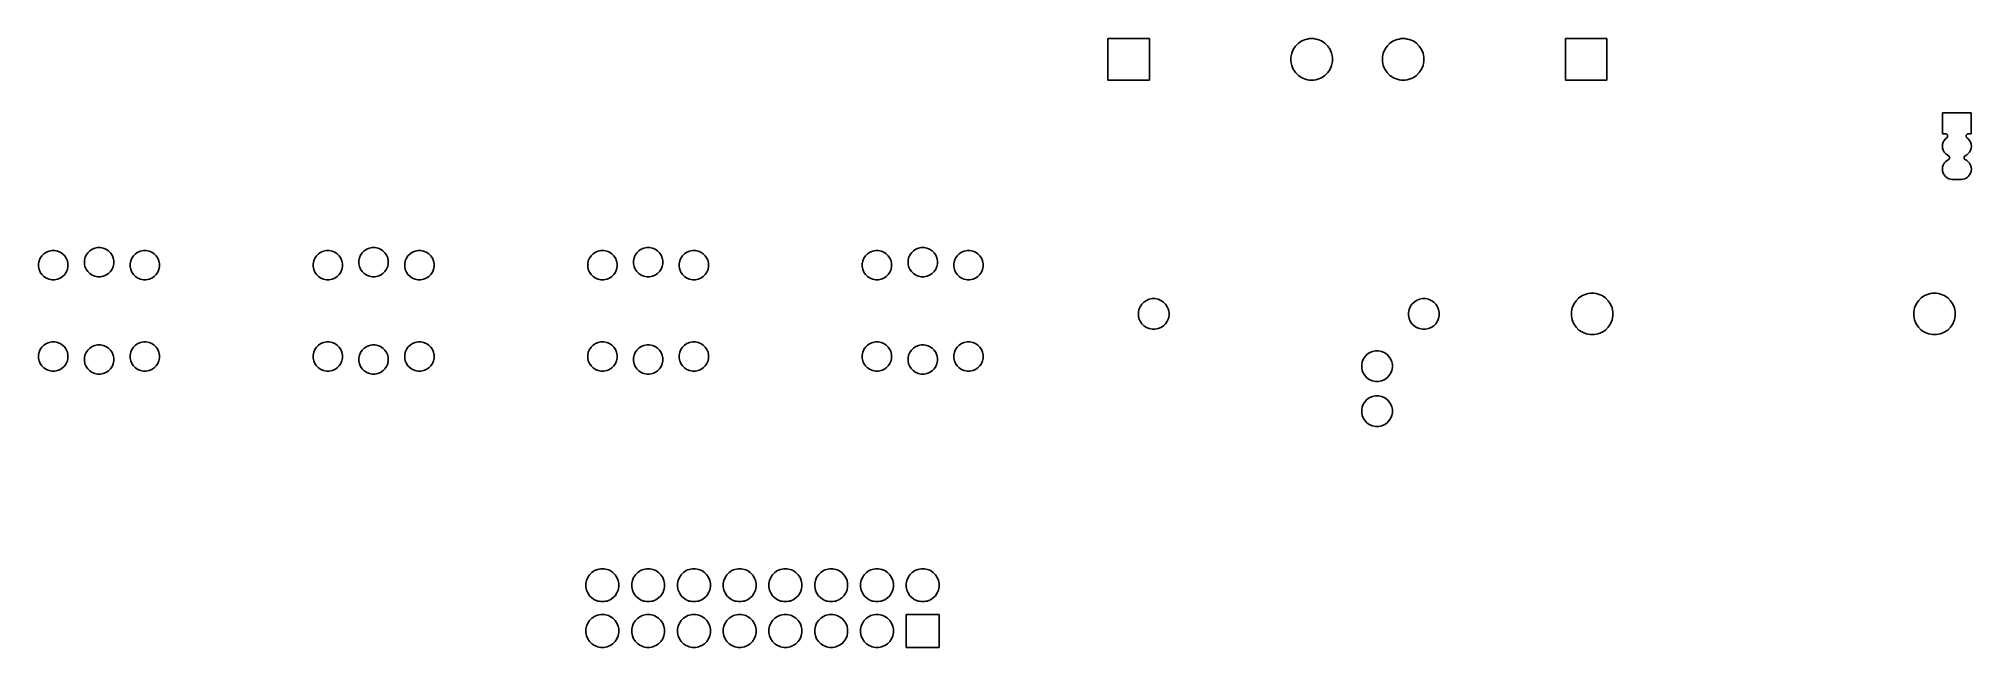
# Model space of a CAD drawing. Extents: x 0.92 to 5.14, y -1.99 to -0.65.
import ezdxf

# ---------------------------------------------------------------- set-up
doc = ezdxf.new("R2010")
doc.units = 0
doc.header["$MEASUREMENT"] = 0
doc.layers.add('BLACK', color=7, linetype='CONTINUOUS')

msp = doc.modelspace()

# ---------------------------------------------------------------- linework, layer by layer
at = {"layer": 'BLACK', "linetype": 'CONTINUOUS'}
for p, q in [((3.25469, -0.745315), (3.25469, -0.654685)), ((3.25469, -0.654685), (3.34531, -0.654685)), ((3.34531, -0.654685), (3.34531, -0.745315)), ((3.65984, -0.678535), (3.6648, -0.671113)), ((3.6648, -0.671113), (3.67111, -0.664802)), ((3.67111, -0.664802), (3.67854, -0.659842)), ((3.67854, -0.659842), (3.68678, -0.656426)), ((3.68678, -0.656426), (3.69116, -0.655556)), ((3.69116, -0.655556), (3.69554, -0.654685)), ((3.69554, -0.654685), (3.70446, -0.654685)), ((3.70446, -0.654685), (3.70884, -0.655556)), ((3.70884, -0.655556), (3.71322, -0.656426)), ((3.71322, -0.656426), (3.72146, -0.659842)), ((3.72146, -0.659842), (3.72889, -0.664802)), ((3.72889, -0.664802), (3.7352, -0.671113)), ((3.7352, -0.671113), (3.74016, -0.678535)), ((3.85984, -0.678535), (3.8648, -0.671113)), ((3.8648, -0.671113), (3.87111, -0.664802)), ((3.87111, -0.664802), (3.87854, -0.659842)), ((3.87854, -0.659842), (3.88678, -0.656426)), ((3.88678, -0.656426), (3.89116, -0.655556)), ((3.89116, -0.655556), (3.89554, -0.654685)), ((3.89554, -0.654685), (3.90446, -0.654685)), ((3.90446, -0.654685), (3.90884, -0.655556)), ((3.90884, -0.655556), (3.91322, -0.656426)), ((3.91322, -0.656426), (3.92146, -0.659842)), ((3.92146, -0.659842), (3.92889, -0.664802)), ((3.92889, -0.664802), (3.9352, -0.671113)), ((3.9352, -0.671113), (3.94016, -0.678535)), ((4.25469, -0.745315), (4.25469, -0.654685)), ((4.25469, -0.654685), (4.34531, -0.654685)), ((4.34531, -0.654685), (4.34531, -0.745315)), ((3.65469, -0.695537), (3.65643, -0.686782)), ((3.65469, -0.704463), (3.65469, -0.695537)), ((3.65643, -0.713218), (3.65469, -0.704463)), ((3.65643, -0.686782), (3.65984, -0.678535)), ((3.65984, -0.721465), (3.65643, -0.713218)), ((3.74016, -0.678535), (3.74357, -0.686782)), ((3.74357, -0.713218), (3.74016, -0.721465)), ((3.74357, -0.686782), (3.74531, -0.695537)), ((3.74531, -0.704463), (3.74357, -0.713218)), ((3.74531, -0.695537), (3.74531, -0.704463)), ((3.85469, -0.695537), (3.85643, -0.686782)), ((3.85469, -0.704463), (3.85469, -0.695537)), ((3.85643, -0.713218), (3.85469, -0.704463)), ((3.85643, -0.686782), (3.85984, -0.678535)), ((3.85984, -0.721465), (3.85643, -0.713218)), ((3.94016, -0.678535), (3.94357, -0.686782)), ((3.94357, -0.713218), (3.94016, -0.721465)), ((3.94357, -0.686782), (3.94531, -0.695537)), ((3.94531, -0.704463), (3.94357, -0.713218)), ((3.94531, -0.695537), (3.94531, -0.704463)), ((3.34531, -0.745315), (3.25469, -0.745315)), ((3.6648, -0.728887), (3.65984, -0.721465)), ((3.67111, -0.735198), (3.6648, -0.728887)), ((3.67854, -0.740158), (3.67111, -0.735198)), ((3.68678, -0.743574), (3.67854, -0.740158)), ((3.69116, -0.744444), (3.68678, -0.743574)), ((3.69554, -0.745315), (3.69116, -0.744444)), ((3.70446, -0.745315), (3.69554, -0.745315)), ((3.70884, -0.744444), (3.70446, -0.745315)), ((3.71322, -0.743574), (3.70884, -0.744444)), ((3.72146, -0.740158), (3.71322, -0.743574)), ((3.72889, -0.735198), (3.72146, -0.740158)), ((3.7352, -0.728887), (3.72889, -0.735198)), ((3.74016, -0.721465), (3.7352, -0.728887)), ((3.8648, -0.728887), (3.85984, -0.721465)), ((3.87111, -0.735198), (3.8648, -0.728887)), ((3.87854, -0.740158), (3.87111, -0.735198)), ((3.88678, -0.743574), (3.87854, -0.740158)), ((3.89116, -0.744444), (3.88678, -0.743574)), ((3.89554, -0.745315), (3.89116, -0.744444)), ((3.90446, -0.745315), (3.89554, -0.745315)), ((3.90884, -0.744444), (3.90446, -0.745315)), ((3.91322, -0.743574), (3.90884, -0.744444)), ((3.92146, -0.740158), (3.91322, -0.743574)), ((3.92889, -0.735198), (3.92146, -0.740158)), ((3.9352, -0.728887), (3.92889, -0.735198)), ((3.94016, -0.721465), (3.9352, -0.728887)), ((4.34531, -0.745315), (4.25469, -0.745315)), ((5.07846, -0.862677), (5.07846, -0.817323)), ((5.07846, -0.817323), (5.14154, -0.817323)), ((5.14154, -0.817323), (5.14154, -0.862677)), ((5.07835, -0.89), (5.07879, -0.885554)), ((5.08493, -0.862677), (5.07846, -0.862677)), ((5.07879, -0.885554), (5.08009, -0.88128)), ((5.08009, -0.88128), (5.08085, -0.879858)), ((5.08009, -0.88128), (5.08009, -0.88128)), ((5.08085, -0.879858), (5.0822, -0.87734)), ((5.0822, -0.87734), (5.08503, -0.873887)), ((5.08542, -0.862701), (5.08493, -0.862677)), ((5.08503, -0.873887), (5.08806, -0.871402)), ((5.08636, -0.862889), (5.08542, -0.862701)), ((5.08725, -0.863258), (5.08636, -0.862889)), ((5.08806, -0.863794), (5.08725, -0.863258)), ((5.08874, -0.864476), (5.08806, -0.863794)), ((5.08806, -0.871402), (5.08874, -0.87072)), ((5.08927, -0.865279), (5.08874, -0.864476)), ((5.08874, -0.87072), (5.08927, -0.869918)), ((5.08964, -0.86617), (5.08927, -0.865279)), ((5.08927, -0.869918), (5.08964, -0.869027)), ((5.08983, -0.867116), (5.08964, -0.86617)), ((5.08964, -0.869027), (5.08983, -0.868081)), ((5.08983, -0.868081), (5.08983, -0.867116)), ((5.13024, -0.866638), (5.13014, -0.867598)), ((5.13014, -0.867598), (5.13024, -0.868558)), ((5.13052, -0.865715), (5.13024, -0.866638)), ((5.13024, -0.868558), (5.13052, -0.869482)), ((5.13097, -0.864864), (5.13052, -0.865715)), ((5.13052, -0.869482), (5.13097, -0.870332)), ((5.13159, -0.864119), (5.13097, -0.864864)), ((5.13097, -0.870332), (5.13159, -0.871078)), ((5.13233, -0.863507), (5.13159, -0.864119)), ((5.13159, -0.871078), (5.13194, -0.871402)), ((5.13194, -0.871402), (5.13497, -0.873887)), ((5.13318, -0.863052), (5.13233, -0.863507)), ((5.13411, -0.862772), (5.13318, -0.863052)), ((5.13507, -0.862677), (5.13411, -0.862772)), ((5.13497, -0.873887), (5.1378, -0.87734)), ((5.14154, -0.862677), (5.13507, -0.862677)), ((5.1378, -0.87734), (5.13915, -0.879858)), ((5.13915, -0.879858), (5.13991, -0.88128)), ((5.13991, -0.88128), (5.13991, -0.88128)), ((5.13991, -0.88128), (5.14121, -0.885554)), ((5.14121, -0.885554), (5.14165, -0.89)), ((5.07879, -0.894446), (5.07835, -0.89)), ((5.08009, -0.89872), (5.07879, -0.894446)), ((5.08085, -0.900142), (5.08009, -0.89872)), ((5.08009, -0.89872), (5.08009, -0.89872)), ((5.0822, -0.90266), (5.08085, -0.900142)), ((5.08085, -0.929858), (5.0822, -0.92734)), ((5.08503, -0.906113), (5.0822, -0.90266)), ((5.0822, -0.92734), (5.08503, -0.923887)), ((5.08848, -0.908947), (5.08503, -0.906113)), ((5.08503, -0.923887), (5.08848, -0.921053)), ((5.09169, -0.91066), (5.08848, -0.908947)), ((5.08848, -0.921053), (5.09169, -0.91934)), ((5.09249, -0.911196), (5.09169, -0.91066)), ((5.09169, -0.91934), (5.09249, -0.918804)), ((5.09317, -0.911878), (5.09249, -0.911196)), ((5.09249, -0.918804), (5.09317, -0.918122)), ((5.09371, -0.91268), (5.09317, -0.911878)), ((5.09317, -0.918122), (5.09371, -0.91732)), ((5.09408, -0.913571), (5.09371, -0.91268)), ((5.09371, -0.91732), (5.09408, -0.916429)), ((5.09427, -0.914518), (5.09408, -0.913571)), ((5.09408, -0.916429), (5.09427, -0.915482)), ((5.09427, -0.915482), (5.09427, -0.914518)), ((5.12592, -0.913571), (5.12573, -0.914518)), ((5.12573, -0.914518), (5.12573, -0.915482)), ((5.12573, -0.915482), (5.12592, -0.916429)), ((5.12629, -0.91268), (5.12592, -0.913571)), ((5.12592, -0.916429), (5.12629, -0.91732)), ((5.12683, -0.911878), (5.12629, -0.91268)), ((5.12629, -0.91732), (5.12683, -0.918122)), ((5.12751, -0.911196), (5.12683, -0.911878)), ((5.12683, -0.918122), (5.12751, -0.918804)), ((5.12831, -0.91066), (5.12751, -0.911196)), ((5.12751, -0.918804), (5.12831, -0.91934)), ((5.13152, -0.908947), (5.12831, -0.91066)), ((5.12831, -0.91934), (5.13152, -0.921053)), ((5.13497, -0.906113), (5.13152, -0.908947)), ((5.13152, -0.921053), (5.13497, -0.923887)), ((5.1378, -0.90266), (5.13497, -0.906113)), ((5.13497, -0.923887), (5.1378, -0.92734)), ((5.13915, -0.900142), (5.1378, -0.90266)), ((5.1378, -0.92734), (5.13915, -0.929858)), ((5.13991, -0.89872), (5.13915, -0.900142)), ((5.14121, -0.894446), (5.13991, -0.89872)), ((5.13991, -0.89872), (5.13991, -0.89872)), ((5.14165, -0.89), (5.14121, -0.894446)), ((5.07835, -0.94), (5.07879, -0.935554)), ((5.07879, -0.944446), (5.07835, -0.94)), ((5.07879, -0.935554), (5.08009, -0.93128)), ((5.08009, -0.94872), (5.07879, -0.944446)), ((5.08009, -0.93128), (5.08085, -0.929858)), ((5.08009, -0.93128), (5.08009, -0.93128)), ((5.08085, -0.950142), (5.08009, -0.94872)), ((5.08009, -0.94872), (5.08009, -0.94872)), ((5.0822, -0.95266), (5.08085, -0.950142)), ((5.08503, -0.956113), (5.0822, -0.95266)), ((5.08848, -0.958947), (5.08503, -0.956113)), ((5.091, -0.960292), (5.08848, -0.958947)), ((5.09242, -0.961052), (5.091, -0.960292)), ((5.0967, -0.962349), (5.09242, -0.961052)), ((5.09242, -0.961052), (5.09242, -0.961052)), ((5.10003, -0.962677), (5.0967, -0.962349)), ((5.11997, -0.962677), (5.10003, -0.962677)), ((5.1233, -0.962349), (5.11997, -0.962677)), ((5.12758, -0.961052), (5.1233, -0.962349)), ((5.129, -0.960292), (5.12758, -0.961052)), ((5.12758, -0.961052), (5.12758, -0.961052)), ((5.13152, -0.958947), (5.129, -0.960292)), ((5.13497, -0.956113), (5.13152, -0.958947)), ((5.1378, -0.95266), (5.13497, -0.956113)), ((5.13915, -0.950142), (5.1378, -0.95266)), ((5.13915, -0.929858), (5.13991, -0.93128)), ((5.13991, -0.94872), (5.13915, -0.950142)), ((5.13991, -0.93128), (5.13991, -0.93128)), ((5.13991, -0.93128), (5.14121, -0.935554)), ((5.14121, -0.944446), (5.13991, -0.94872)), ((5.13991, -0.94872), (5.13991, -0.94872)), ((5.14121, -0.935554), (5.14165, -0.94)), ((5.14165, -0.94), (5.14121, -0.944446)), ((0.919222, -1.14066), (0.921635, -1.13484)), ((0.921635, -1.13484), (0.925138, -1.1296)), ((0.925138, -1.1296), (0.929596, -1.12514)), ((0.929596, -1.12514), (0.934839, -1.12163)), ((0.934839, -1.12163), (0.940664, -1.11922)), ((0.940664, -1.11922), (0.946847, -1.11799)), ((0.946847, -1.11799), (0.953153, -1.11799)), ((0.953153, -1.11799), (0.959336, -1.11922)), ((0.959336, -1.11922), (0.965161, -1.12163)), ((0.965161, -1.12163), (0.970404, -1.12514)), ((0.970404, -1.12514), (0.974862, -1.1296)), ((0.974862, -1.1296), (0.978365, -1.13484)), ((0.978365, -1.13484), (0.980778, -1.14066)), ((1.01799, -1.14055), (1.01922, -1.13436)), ((1.01922, -1.13436), (1.02164, -1.12854)), ((1.02164, -1.12854), (1.02514, -1.1233)), ((1.02514, -1.1233), (1.0296, -1.11884)), ((1.0296, -1.11884), (1.03484, -1.11534)), ((1.03484, -1.11534), (1.04066, -1.11292)), ((1.04066, -1.11292), (1.04685, -1.11169)), ((1.04685, -1.11169), (1.05315, -1.11169)), ((1.05315, -1.11169), (1.05934, -1.11292)), ((1.05934, -1.11292), (1.06516, -1.11534)), ((1.06516, -1.11534), (1.0704, -1.11884)), ((1.0704, -1.11884), (1.07486, -1.1233)), ((1.07486, -1.1233), (1.07837, -1.12854)), ((1.07837, -1.12854), (1.08078, -1.13436)), ((1.08078, -1.13436), (1.08201, -1.14055)), ((1.11922, -1.14066), (1.12163, -1.13484)), ((1.12163, -1.13484), (1.12514, -1.1296)), ((1.12514, -1.1296), (1.1296, -1.12514)), ((1.1296, -1.12514), (1.13484, -1.12163)), ((1.13484, -1.12163), (1.14066, -1.11922)), ((1.14066, -1.11922), (1.14685, -1.11799)), ((1.14685, -1.11799), (1.15315, -1.11799)), ((1.15315, -1.11799), (1.15934, -1.11922)), ((1.15934, -1.11922), (1.16516, -1.12163)), ((1.16516, -1.12163), (1.1704, -1.12514)), ((1.1704, -1.12514), (1.17486, -1.1296)), ((1.17486, -1.1296), (1.17836, -1.13484)), ((1.17836, -1.13484), (1.18078, -1.14066)), ((1.51922, -1.14066), (1.52164, -1.13484)), ((1.52164, -1.13484), (1.52514, -1.1296)), ((1.52514, -1.1296), (1.5296, -1.12514)), ((1.5296, -1.12514), (1.53484, -1.12163)), ((1.53484, -1.12163), (1.54066, -1.11922)), ((1.54066, -1.11922), (1.54685, -1.11799)), ((1.54685, -1.11799), (1.55315, -1.11799)), ((1.55315, -1.11799), (1.55934, -1.11922)), ((1.55934, -1.11922), (1.56516, -1.12163)), ((1.56516, -1.12163), (1.5704, -1.12514)), ((1.5704, -1.12514), (1.57486, -1.1296)), ((1.57486, -1.1296), (1.57837, -1.13484)), ((1.57837, -1.13484), (1.58078, -1.14066)), ((1.61799, -1.14055), (1.61922, -1.13436)), ((1.61922, -1.13436), (1.62163, -1.12854)), ((1.62163, -1.12854), (1.62514, -1.1233)), ((1.62514, -1.1233), (1.6296, -1.11884)), ((1.6296, -1.11884), (1.63484, -1.11534)), ((1.63484, -1.11534), (1.64066, -1.11292)), ((1.64066, -1.11292), (1.64685, -1.11169)), ((1.64685, -1.11169), (1.65315, -1.11169)), ((1.65315, -1.11169), (1.65934, -1.11292)), ((1.65934, -1.11292), (1.66516, -1.11534)), ((1.66516, -1.11534), (1.6704, -1.11884)), ((1.6704, -1.11884), (1.67486, -1.1233)), ((1.67486, -1.1233), (1.67836, -1.12854)), ((1.67836, -1.12854), (1.68078, -1.13436)), ((1.68078, -1.13436), (1.68201, -1.14055)), ((1.71922, -1.14066), (1.72164, -1.13484)), ((1.72164, -1.13484), (1.72514, -1.1296)), ((1.72514, -1.1296), (1.7296, -1.12514)), ((1.7296, -1.12514), (1.73484, -1.12163)), ((1.73484, -1.12163), (1.74066, -1.11922)), ((1.74066, -1.11922), (1.74685, -1.11799)), ((1.74685, -1.11799), (1.75315, -1.11799)), ((1.75315, -1.11799), (1.75934, -1.11922)), ((1.75934, -1.11922), (1.76516, -1.12163)), ((1.76516, -1.12163), (1.7704, -1.12514)), ((1.7704, -1.12514), (1.77486, -1.1296)), ((1.77486, -1.1296), (1.77836, -1.13484)), ((1.77836, -1.13484), (1.78078, -1.14066)), ((2.11922, -1.14066), (2.12163, -1.13484)), ((2.12163, -1.13484), (2.12514, -1.1296)), ((2.12514, -1.1296), (2.1296, -1.12514)), ((2.1296, -1.12514), (2.13484, -1.12163)), ((2.13484, -1.12163), (2.14066, -1.11922)), ((2.14066, -1.11922), (2.14685, -1.11799)), ((2.14685, -1.11799), (2.15315, -1.11799)), ((2.15315, -1.11799), (2.15934, -1.11922)), ((2.15934, -1.11922), (2.16516, -1.12163)), ((2.16516, -1.12163), (2.1704, -1.12514)), ((2.1704, -1.12514), (2.17486, -1.1296)), ((2.17486, -1.1296), (2.17836, -1.13484)), ((2.17836, -1.13484), (2.18078, -1.14066)), ((2.21799, -1.14055), (2.21922, -1.13436)), ((2.21922, -1.13436), (2.22164, -1.12854)), ((2.22164, -1.12854), (2.22514, -1.1233)), ((2.22514, -1.1233), (2.2296, -1.11884)), ((2.2296, -1.11884), (2.23484, -1.11534)), ((2.23484, -1.11534), (2.24066, -1.11292)), ((2.24066, -1.11292), (2.24685, -1.11169)), ((2.24685, -1.11169), (2.25315, -1.11169)), ((2.25315, -1.11169), (2.25934, -1.11292)), ((2.25934, -1.11292), (2.26516, -1.11534)), ((2.26516, -1.11534), (2.2704, -1.11884)), ((2.2704, -1.11884), (2.27486, -1.1233)), ((2.27486, -1.1233), (2.27836, -1.12854)), ((2.27836, -1.12854), (2.28078, -1.13436)), ((2.28078, -1.13436), (2.28201, -1.14055)), ((2.31922, -1.14066), (2.32164, -1.13484)), ((2.32164, -1.13484), (2.32514, -1.1296)), ((2.32514, -1.1296), (2.3296, -1.12514)), ((2.3296, -1.12514), (2.33484, -1.12163)), ((2.33484, -1.12163), (2.34066, -1.11922)), ((2.34066, -1.11922), (2.34685, -1.11799)), ((2.34685, -1.11799), (2.35315, -1.11799)), ((2.35315, -1.11799), (2.35934, -1.11922)), ((2.35934, -1.11922), (2.36516, -1.12163)), ((2.36516, -1.12163), (2.3704, -1.12514)), ((2.3704, -1.12514), (2.37486, -1.1296)), ((2.37486, -1.1296), (2.37837, -1.13484)), ((2.37837, -1.13484), (2.38078, -1.14066)), ((2.71922, -1.14066), (2.72164, -1.13484)), ((2.72164, -1.13484), (2.72514, -1.1296)), ((2.72514, -1.1296), (2.7296, -1.12514)), ((2.7296, -1.12514), (2.73484, -1.12163)), ((2.73484, -1.12163), (2.74066, -1.11922)), ((2.74066, -1.11922), (2.74685, -1.11799)), ((2.74685, -1.11799), (2.75315, -1.11799)), ((2.75315, -1.11799), (2.75934, -1.11922)), ((2.75934, -1.11922), (2.76516, -1.12163)), ((2.76516, -1.12163), (2.7704, -1.12514)), ((2.7704, -1.12514), (2.77486, -1.1296)), ((2.77486, -1.1296), (2.77836, -1.13484)), ((2.77836, -1.13484), (2.78078, -1.14066)), ((2.81799, -1.14055), (2.81922, -1.13436)), ((2.81922, -1.13436), (2.82164, -1.12854)), ((2.82164, -1.12854), (2.82514, -1.1233)), ((2.82514, -1.1233), (2.8296, -1.11884)), ((2.8296, -1.11884), (2.83484, -1.11534)), ((2.83484, -1.11534), (2.84066, -1.11292)), ((2.84066, -1.11292), (2.84685, -1.11169)), ((2.84685, -1.11169), (2.85315, -1.11169)), ((2.85315, -1.11169), (2.85934, -1.11292)), ((2.85934, -1.11292), (2.86516, -1.11534)), ((2.86516, -1.11534), (2.8704, -1.11884)), ((2.8704, -1.11884), (2.87486, -1.1233)), ((2.87486, -1.1233), (2.87837, -1.12854)), ((2.87837, -1.12854), (2.88078, -1.13436)), ((2.88078, -1.13436), (2.88201, -1.14055)), ((2.91922, -1.14066), (2.92163, -1.13484)), ((2.92163, -1.13484), (2.92514, -1.1296)), ((2.92514, -1.1296), (2.9296, -1.12514)), ((2.9296, -1.12514), (2.93484, -1.12163)), ((2.93484, -1.12163), (2.94066, -1.11922)), ((2.94066, -1.11922), (2.94685, -1.11799)), ((2.94685, -1.11799), (2.95315, -1.11799)), ((2.95315, -1.11799), (2.95934, -1.11922)), ((2.95934, -1.11922), (2.96516, -1.12163)), ((2.96516, -1.12163), (2.9704, -1.12514)), ((2.9704, -1.12514), (2.97486, -1.1296)), ((2.97486, -1.1296), (2.97837, -1.13484)), ((2.97837, -1.13484), (2.98078, -1.14066)), ((0.917992, -1.14685), (0.919222, -1.14066)), ((0.917992, -1.15315), (0.917992, -1.14685)), ((0.919222, -1.15934), (0.917992, -1.15315)), ((0.921635, -1.16516), (0.919222, -1.15934)), ((0.925138, -1.1704), (0.921635, -1.16516)), ((0.929596, -1.17486), (0.925138, -1.1704)), ((0.934839, -1.17836), (0.929596, -1.17486)), ((0.940664, -1.18078), (0.934839, -1.17836)), ((0.946847, -1.18201), (0.940664, -1.18078)), ((0.953153, -1.18201), (0.946847, -1.18201)), ((0.959336, -1.18078), (0.953153, -1.18201)), ((0.965161, -1.17836), (0.959336, -1.18078)), ((0.970404, -1.17486), (0.965161, -1.17836)), ((0.974862, -1.1704), (0.970404, -1.17486)), ((0.978365, -1.16516), (0.974862, -1.1704)), ((0.980778, -1.15934), (0.978365, -1.16516)), ((0.980778, -1.14066), (0.982008, -1.14685)), ((0.982008, -1.15315), (0.980778, -1.15934)), ((0.982008, -1.14685), (0.982008, -1.15315)), ((1.01799, -1.14685), (1.01799, -1.14055)), ((1.01922, -1.15304), (1.01799, -1.14685)), ((1.02164, -1.15886), (1.01922, -1.15304)), ((1.02514, -1.1641), (1.02164, -1.15886)), ((1.0296, -1.16856), (1.02514, -1.1641)), ((1.03484, -1.17207), (1.0296, -1.16856)), ((1.04066, -1.17448), (1.03484, -1.17207)), ((1.04685, -1.17571), (1.04066, -1.17448)), ((1.05315, -1.17571), (1.04685, -1.17571)), ((1.05934, -1.17448), (1.05315, -1.17571)), ((1.06516, -1.17207), (1.05934, -1.17448)), ((1.0704, -1.16856), (1.06516, -1.17207)), ((1.07486, -1.1641), (1.0704, -1.16856)), ((1.07837, -1.15886), (1.07486, -1.1641)), ((1.08078, -1.15304), (1.07837, -1.15886)), ((1.08201, -1.14685), (1.08078, -1.15304)), ((1.08201, -1.14055), (1.08201, -1.14685)), ((1.11799, -1.14685), (1.11922, -1.14066)), ((1.11799, -1.15315), (1.11799, -1.14685)), ((1.11922, -1.15934), (1.11799, -1.15315)), ((1.12163, -1.16516), (1.11922, -1.15934)), ((1.12514, -1.1704), (1.12163, -1.16516)), ((1.1296, -1.17486), (1.12514, -1.1704)), ((1.13484, -1.17836), (1.1296, -1.17486)), ((1.14066, -1.18078), (1.13484, -1.17836)), ((1.14685, -1.18201), (1.14066, -1.18078)), ((1.15315, -1.18201), (1.14685, -1.18201)), ((1.15934, -1.18078), (1.15315, -1.18201)), ((1.16516, -1.17836), (1.15934, -1.18078)), ((1.1704, -1.17486), (1.16516, -1.17836)), ((1.17486, -1.1704), (1.1704, -1.17486)), ((1.17836, -1.16516), (1.17486, -1.1704)), ((1.18078, -1.15934), (1.17836, -1.16516)), ((1.18078, -1.14066), (1.18201, -1.14685)), ((1.18201, -1.15315), (1.18078, -1.15934)), ((1.18201, -1.14685), (1.18201, -1.15315)), ((1.51799, -1.14685), (1.51922, -1.14066)), ((1.51799, -1.15315), (1.51799, -1.14685)), ((1.51922, -1.15934), (1.51799, -1.15315)), ((1.52164, -1.16516), (1.51922, -1.15934)), ((1.52514, -1.1704), (1.52164, -1.16516)), ((1.5296, -1.17486), (1.52514, -1.1704)), ((1.53484, -1.17836), (1.5296, -1.17486)), ((1.54066, -1.18078), (1.53484, -1.17836)), ((1.54685, -1.18201), (1.54066, -1.18078)), ((1.55315, -1.18201), (1.54685, -1.18201)), ((1.55934, -1.18078), (1.55315, -1.18201)), ((1.56516, -1.17836), (1.55934, -1.18078)), ((1.5704, -1.17486), (1.56516, -1.17836)), ((1.57486, -1.1704), (1.5704, -1.17486)), ((1.57837, -1.16516), (1.57486, -1.1704)), ((1.58078, -1.15934), (1.57837, -1.16516)), ((1.58078, -1.14066), (1.58201, -1.14685)), ((1.58201, -1.15315), (1.58078, -1.15934)), ((1.58201, -1.14685), (1.58201, -1.15315)), ((1.61799, -1.14685), (1.61799, -1.14055)), ((1.61922, -1.15304), (1.61799, -1.14685)), ((1.62163, -1.15886), (1.61922, -1.15304)), ((1.62514, -1.1641), (1.62163, -1.15886)), ((1.6296, -1.16856), (1.62514, -1.1641)), ((1.63484, -1.17207), (1.6296, -1.16856)), ((1.64066, -1.17448), (1.63484, -1.17207)), ((1.64685, -1.17571), (1.64066, -1.17448)), ((1.65315, -1.17571), (1.64685, -1.17571)), ((1.65934, -1.17448), (1.65315, -1.17571)), ((1.66516, -1.17207), (1.65934, -1.17448)), ((1.6704, -1.16856), (1.66516, -1.17207)), ((1.67486, -1.1641), (1.6704, -1.16856)), ((1.67836, -1.15886), (1.67486, -1.1641)), ((1.68078, -1.15304), (1.67836, -1.15886)), ((1.68201, -1.14685), (1.68078, -1.15304)), ((1.68201, -1.14055), (1.68201, -1.14685)), ((1.71799, -1.14685), (1.71922, -1.14066)), ((1.71799, -1.15315), (1.71799, -1.14685)), ((1.71922, -1.15934), (1.71799, -1.15315)), ((1.72164, -1.16516), (1.71922, -1.15934)), ((1.72514, -1.1704), (1.72164, -1.16516)), ((1.7296, -1.17486), (1.72514, -1.1704)), ((1.73484, -1.17836), (1.7296, -1.17486)), ((1.74066, -1.18078), (1.73484, -1.17836)), ((1.74685, -1.18201), (1.74066, -1.18078)), ((1.75315, -1.18201), (1.74685, -1.18201)), ((1.75934, -1.18078), (1.75315, -1.18201)), ((1.76516, -1.17836), (1.75934, -1.18078)), ((1.7704, -1.17486), (1.76516, -1.17836)), ((1.77486, -1.1704), (1.7704, -1.17486)), ((1.77836, -1.16516), (1.77486, -1.1704)), ((1.78078, -1.15934), (1.77836, -1.16516)), ((1.78078, -1.14066), (1.78201, -1.14685)), ((1.78201, -1.15315), (1.78078, -1.15934)), ((1.78201, -1.14685), (1.78201, -1.15315)), ((2.11799, -1.14685), (2.11922, -1.14066)), ((2.11799, -1.15315), (2.11799, -1.14685)), ((2.11922, -1.15934), (2.11799, -1.15315)), ((2.12163, -1.16516), (2.11922, -1.15934)), ((2.12514, -1.1704), (2.12163, -1.16516)), ((2.1296, -1.17486), (2.12514, -1.1704)), ((2.13484, -1.17836), (2.1296, -1.17486)), ((2.14066, -1.18078), (2.13484, -1.17836)), ((2.14685, -1.18201), (2.14066, -1.18078)), ((2.15315, -1.18201), (2.14685, -1.18201)), ((2.15934, -1.18078), (2.15315, -1.18201)), ((2.16516, -1.17836), (2.15934, -1.18078)), ((2.1704, -1.17486), (2.16516, -1.17836)), ((2.17486, -1.1704), (2.1704, -1.17486)), ((2.17836, -1.16516), (2.17486, -1.1704)), ((2.18078, -1.15934), (2.17836, -1.16516)), ((2.18078, -1.14066), (2.18201, -1.14685)), ((2.18201, -1.15315), (2.18078, -1.15934)), ((2.18201, -1.14685), (2.18201, -1.15315)), ((2.21799, -1.14685), (2.21799, -1.14055)), ((2.21922, -1.15304), (2.21799, -1.14685)), ((2.22164, -1.15886), (2.21922, -1.15304)), ((2.22514, -1.1641), (2.22164, -1.15886)), ((2.2296, -1.16856), (2.22514, -1.1641)), ((2.23484, -1.17207), (2.2296, -1.16856)), ((2.24066, -1.17448), (2.23484, -1.17207)), ((2.24685, -1.17571), (2.24066, -1.17448)), ((2.25315, -1.17571), (2.24685, -1.17571)), ((2.25934, -1.17448), (2.25315, -1.17571)), ((2.26516, -1.17207), (2.25934, -1.17448)), ((2.2704, -1.16856), (2.26516, -1.17207)), ((2.27486, -1.1641), (2.2704, -1.16856)), ((2.27836, -1.15886), (2.27486, -1.1641)), ((2.28078, -1.15304), (2.27836, -1.15886)), ((2.28201, -1.14685), (2.28078, -1.15304)), ((2.28201, -1.14055), (2.28201, -1.14685)), ((2.31799, -1.14685), (2.31922, -1.14066)), ((2.31799, -1.15315), (2.31799, -1.14685)), ((2.31922, -1.15934), (2.31799, -1.15315)), ((2.32164, -1.16516), (2.31922, -1.15934)), ((2.32514, -1.1704), (2.32164, -1.16516)), ((2.3296, -1.17486), (2.32514, -1.1704)), ((2.33484, -1.17836), (2.3296, -1.17486)), ((2.34066, -1.18078), (2.33484, -1.17836)), ((2.34685, -1.18201), (2.34066, -1.18078)), ((2.35315, -1.18201), (2.34685, -1.18201)), ((2.35934, -1.18078), (2.35315, -1.18201)), ((2.36516, -1.17836), (2.35934, -1.18078)), ((2.3704, -1.17486), (2.36516, -1.17836)), ((2.37486, -1.1704), (2.3704, -1.17486)), ((2.37837, -1.16516), (2.37486, -1.1704)), ((2.38078, -1.15934), (2.37837, -1.16516)), ((2.38078, -1.14066), (2.38201, -1.14685)), ((2.38201, -1.15315), (2.38078, -1.15934)), ((2.38201, -1.14685), (2.38201, -1.15315)), ((2.71799, -1.14685), (2.71922, -1.14066)), ((2.71799, -1.15315), (2.71799, -1.14685)), ((2.71922, -1.15934), (2.71799, -1.15315)), ((2.72164, -1.16516), (2.71922, -1.15934)), ((2.72514, -1.1704), (2.72164, -1.16516)), ((2.7296, -1.17486), (2.72514, -1.1704)), ((2.73484, -1.17836), (2.7296, -1.17486)), ((2.74066, -1.18078), (2.73484, -1.17836)), ((2.74685, -1.18201), (2.74066, -1.18078)), ((2.75315, -1.18201), (2.74685, -1.18201)), ((2.75934, -1.18078), (2.75315, -1.18201)), ((2.76516, -1.17836), (2.75934, -1.18078)), ((2.7704, -1.17486), (2.76516, -1.17836)), ((2.77486, -1.1704), (2.7704, -1.17486)), ((2.77836, -1.16516), (2.77486, -1.1704)), ((2.78078, -1.15934), (2.77836, -1.16516)), ((2.78078, -1.14066), (2.78201, -1.14685)), ((2.78201, -1.15315), (2.78078, -1.15934)), ((2.78201, -1.14685), (2.78201, -1.15315)), ((2.81799, -1.14685), (2.81799, -1.14055)), ((2.81922, -1.15304), (2.81799, -1.14685)), ((2.82164, -1.15886), (2.81922, -1.15304)), ((2.82514, -1.1641), (2.82164, -1.15886)), ((2.8296, -1.16856), (2.82514, -1.1641)), ((2.83484, -1.17207), (2.8296, -1.16856)), ((2.84066, -1.17448), (2.83484, -1.17207)), ((2.84685, -1.17571), (2.84066, -1.17448)), ((2.85315, -1.17571), (2.84685, -1.17571)), ((2.85934, -1.17448), (2.85315, -1.17571)), ((2.86516, -1.17207), (2.85934, -1.17448)), ((2.8704, -1.16856), (2.86516, -1.17207)), ((2.87486, -1.1641), (2.8704, -1.16856)), ((2.87837, -1.15886), (2.87486, -1.1641)), ((2.88078, -1.15304), (2.87837, -1.15886)), ((2.88201, -1.14685), (2.88078, -1.15304)), ((2.88201, -1.14055), (2.88201, -1.14685)), ((2.91799, -1.14685), (2.91922, -1.14066)), ((2.91799, -1.15315), (2.91799, -1.14685)), ((2.91922, -1.15934), (2.91799, -1.15315)), ((2.92163, -1.16516), (2.91922, -1.15934)), ((2.92514, -1.1704), (2.92163, -1.16516)), ((2.9296, -1.17486), (2.92514, -1.1704)), ((2.93484, -1.17836), (2.9296, -1.17486)), ((2.94066, -1.18078), (2.93484, -1.17836)), ((2.94685, -1.18201), (2.94066, -1.18078)), ((2.95315, -1.18201), (2.94685, -1.18201)), ((2.95934, -1.18078), (2.95315, -1.18201)), ((2.96516, -1.17836), (2.95934, -1.18078)), ((2.9704, -1.17486), (2.96516, -1.17836)), ((2.97486, -1.1704), (2.9704, -1.17486)), ((2.97837, -1.16516), (2.97486, -1.1704)), ((2.98078, -1.15934), (2.97837, -1.16516)), ((2.98078, -1.14066), (2.98201, -1.14685)), ((2.98201, -1.15315), (2.98078, -1.15934)), ((2.98201, -1.14685), (2.98201, -1.15315)), ((3.33885, -1.22707), (3.34495, -1.22454)), ((3.34495, -1.22454), (3.35142, -1.22325)), ((3.35142, -1.22325), (3.35802, -1.22325)), ((3.35802, -1.22325), (3.3645, -1.22454)), ((3.3645, -1.22454), (3.37059, -1.22707)), ((3.92941, -1.22707), (3.9355, -1.22454)), ((3.9355, -1.22454), (3.94198, -1.22325)), ((3.94198, -1.22325), (3.94858, -1.22325)), ((3.94858, -1.22325), (3.95505, -1.22454)), ((3.95505, -1.22454), (3.96115, -1.22707)), ((4.27786, -1.22787), (4.28417, -1.22156)), ((4.28417, -1.22156), (4.29159, -1.2166)), ((4.29159, -1.2166), (4.29984, -1.21318)), ((4.29984, -1.21318), (4.30421, -1.21231)), ((4.30421, -1.21231), (4.30859, -1.21144)), ((4.30859, -1.21144), (4.31752, -1.21144)), ((4.31752, -1.21144), (4.3219, -1.21231)), ((4.3219, -1.21231), (4.32627, -1.21318)), ((4.32627, -1.21318), (4.33452, -1.2166)), ((4.33452, -1.2166), (4.34194, -1.22156)), ((4.34194, -1.22156), (4.34825, -1.22787)), ((5.02589, -1.22787), (5.0322, -1.22156)), ((5.0322, -1.22156), (5.03962, -1.2166)), ((5.03962, -1.2166), (5.04787, -1.21318)), ((5.04787, -1.21318), (5.05225, -1.21231)), ((5.05225, -1.21231), (5.05662, -1.21144)), ((5.05662, -1.21144), (5.06555, -1.21144)), ((5.06555, -1.21144), (5.06993, -1.21231)), ((5.06993, -1.21231), (5.0743, -1.21318)), ((5.0743, -1.21318), (5.08255, -1.2166)), ((5.08255, -1.2166), (5.08997, -1.22156)), ((5.08997, -1.22156), (5.09629, -1.22787)), ((3.32122, -1.25346), (3.32251, -1.24698)), ((3.32122, -1.26006), (3.32122, -1.25346)), ((3.32251, -1.26653), (3.32122, -1.26006)), ((3.32251, -1.24698), (3.32503, -1.24089)), ((3.32503, -1.27263), (3.32251, -1.26653)), ((3.32503, -1.24089), (3.3287, -1.2354)), ((3.3287, -1.2354), (3.33337, -1.23073)), ((3.33337, -1.23073), (3.33885, -1.22707)), ((3.37059, -1.22707), (3.37608, -1.23073)), ((3.37608, -1.23073), (3.38075, -1.2354)), ((3.38075, -1.2354), (3.38442, -1.24089)), ((3.38442, -1.24089), (3.38694, -1.24698)), ((3.38694, -1.26653), (3.38442, -1.27263)), ((3.38694, -1.24698), (3.38823, -1.25346)), ((3.38823, -1.26006), (3.38694, -1.26653)), ((3.38823, -1.25346), (3.38823, -1.26006)), ((3.91177, -1.25346), (3.91306, -1.24698)), ((3.91177, -1.26006), (3.91177, -1.25346)), ((3.91306, -1.26653), (3.91177, -1.26006)), ((3.91306, -1.24698), (3.91558, -1.24089)), ((3.91558, -1.27263), (3.91306, -1.26653)), ((3.91558, -1.24089), (3.91925, -1.2354)), ((3.91925, -1.2354), (3.92392, -1.23073)), ((3.92392, -1.23073), (3.92941, -1.22707)), ((3.96115, -1.22707), (3.96663, -1.23073)), ((3.96663, -1.23073), (3.9713, -1.2354)), ((3.9713, -1.2354), (3.97497, -1.24089)), ((3.97497, -1.24089), (3.97749, -1.24698)), ((3.97749, -1.26653), (3.97497, -1.27263)), ((3.97749, -1.24698), (3.97878, -1.25346)), ((3.97878, -1.26006), (3.97749, -1.26653)), ((3.97878, -1.25346), (3.97878, -1.26006)), ((4.26774, -1.25229), (4.26948, -1.24354)), ((4.26774, -1.26122), (4.26774, -1.25229)), ((4.26948, -1.26997), (4.26774, -1.26122)), ((4.26948, -1.24354), (4.2729, -1.23529)), ((4.2729, -1.23529), (4.27786, -1.22787)), ((4.2729, -1.23529), (4.2729, -1.23529)), ((4.34825, -1.22787), (4.35321, -1.23529)), ((4.35321, -1.23529), (4.35321, -1.23529)), ((4.35321, -1.23529), (4.35663, -1.24354)), ((4.35663, -1.24354), (4.35837, -1.25229)), ((4.35837, -1.26122), (4.35663, -1.26997)), ((4.35837, -1.25229), (4.35837, -1.26122)), ((5.01577, -1.25229), (5.01751, -1.24354)), ((5.01577, -1.26122), (5.01577, -1.25229)), ((5.01751, -1.26997), (5.01577, -1.26122)), ((5.01751, -1.24354), (5.02093, -1.23529)), ((5.02093, -1.23529), (5.02589, -1.22787)), ((5.02093, -1.23529), (5.02093, -1.23529)), ((5.09629, -1.22787), (5.10124, -1.23529)), ((5.10124, -1.23529), (5.10124, -1.23529)), ((5.10124, -1.23529), (5.10466, -1.24354)), ((5.10466, -1.24354), (5.1064, -1.25229)), ((5.1064, -1.26122), (5.10466, -1.26997)), ((5.1064, -1.25229), (5.1064, -1.26122)), ((3.3287, -1.27811), (3.32503, -1.27263)), ((3.33337, -1.28278), (3.3287, -1.27811)), ((3.33885, -1.28645), (3.33337, -1.28278)), ((3.34495, -1.28897), (3.33885, -1.28645)), ((3.35142, -1.29026), (3.34495, -1.28897)), ((3.35802, -1.29026), (3.35142, -1.29026)), ((3.3645, -1.28897), (3.35802, -1.29026)), ((3.37059, -1.28645), (3.3645, -1.28897)), ((3.37608, -1.28278), (3.37059, -1.28645)), ((3.38075, -1.27811), (3.37608, -1.28278)), ((3.38442, -1.27263), (3.38075, -1.27811)), ((3.91925, -1.27811), (3.91558, -1.27263)), ((3.92392, -1.28278), (3.91925, -1.27811)), ((3.92941, -1.28645), (3.92392, -1.28278)), ((3.9355, -1.28897), (3.92941, -1.28645)), ((3.94198, -1.29026), (3.9355, -1.28897)), ((3.94858, -1.29026), (3.94198, -1.29026)), ((3.95505, -1.28897), (3.94858, -1.29026)), ((3.96115, -1.28645), (3.95505, -1.28897)), ((3.96663, -1.28278), (3.96115, -1.28645)), ((3.9713, -1.27811), (3.96663, -1.28278)), ((3.97497, -1.27263), (3.9713, -1.27811)), ((4.27285, -1.27811), (4.26948, -1.26997)), ((4.2729, -1.27822), (4.27285, -1.27811)), ((4.27786, -1.28564), (4.2729, -1.27822)), ((4.28417, -1.29195), (4.27786, -1.28564)), ((4.29159, -1.29691), (4.28417, -1.29195)), ((4.29984, -1.30033), (4.29159, -1.29691)), ((4.30421, -1.3012), (4.29984, -1.30033)), ((4.30859, -1.30207), (4.30421, -1.3012)), ((4.31752, -1.30207), (4.30859, -1.30207)), ((4.3219, -1.3012), (4.31752, -1.30207)), ((4.32627, -1.30033), (4.3219, -1.3012)), ((4.33452, -1.29691), (4.32627, -1.30033)), ((4.34194, -1.29195), (4.33452, -1.29691)), ((4.34825, -1.28564), (4.34194, -1.29195)), ((4.35321, -1.27822), (4.34825, -1.28564)), ((4.35326, -1.27811), (4.35321, -1.27822)), ((4.35663, -1.26997), (4.35326, -1.27811)), ((5.02088, -1.27811), (5.01751, -1.26997)), ((5.02093, -1.27822), (5.02088, -1.27811)), ((5.02589, -1.28564), (5.02093, -1.27822)), ((5.0322, -1.29195), (5.02589, -1.28564)), ((5.03962, -1.29691), (5.0322, -1.29195)), ((5.04787, -1.30033), (5.03962, -1.29691)), ((5.05225, -1.3012), (5.04787, -1.30033)), ((5.05662, -1.30207), (5.05225, -1.3012)), ((5.06555, -1.30207), (5.05662, -1.30207)), ((5.06993, -1.3012), (5.06555, -1.30207)), ((5.0743, -1.30033), (5.06993, -1.3012)), ((5.08255, -1.29691), (5.0743, -1.30033)), ((5.08997, -1.29195), (5.08255, -1.29691)), ((5.09629, -1.28564), (5.08997, -1.29195)), ((5.10124, -1.27822), (5.09629, -1.28564)), ((5.10129, -1.27811), (5.10124, -1.27822)), ((5.10466, -1.26997), (5.10129, -1.27811)), ((0.917992, -1.34685), (0.919222, -1.34066)), ((0.917992, -1.35315), (0.917992, -1.34685)), ((0.919222, -1.34066), (0.921635, -1.33484)), ((0.921635, -1.33484), (0.925138, -1.3296)), ((0.925138, -1.3296), (0.929596, -1.32514)), ((0.929596, -1.32514), (0.934839, -1.32163)), ((0.934839, -1.32163), (0.940664, -1.31922)), ((0.940664, -1.31922), (0.946847, -1.31799)), ((0.946847, -1.31799), (0.953153, -1.31799)), ((0.953153, -1.31799), (0.959336, -1.31922)), ((0.959336, -1.31922), (0.965161, -1.32163)), ((0.965161, -1.32163), (0.970404, -1.32514)), ((0.970404, -1.32514), (0.974862, -1.3296)), ((0.974862, -1.3296), (0.978365, -1.33484)), ((0.978365, -1.33484), (0.980778, -1.34066)), ((0.980778, -1.34066), (0.982008, -1.34685)), ((0.982008, -1.34685), (0.982008, -1.35315)), ((1.01799, -1.35315), (1.01922, -1.34696)), ((1.01922, -1.34696), (1.02164, -1.34114)), ((1.02164, -1.34114), (1.02514, -1.3359)), ((1.02514, -1.3359), (1.0296, -1.33144)), ((1.0296, -1.33144), (1.03484, -1.32793)), ((1.03484, -1.32793), (1.04066, -1.32552)), ((1.04066, -1.32552), (1.04685, -1.32429)), ((1.04685, -1.32429), (1.05315, -1.32429)), ((1.05315, -1.32429), (1.05934, -1.32552)), ((1.05934, -1.32552), (1.06516, -1.32793)), ((1.06516, -1.32793), (1.0704, -1.33144)), ((1.0704, -1.33144), (1.07486, -1.3359)), ((1.07486, -1.3359), (1.07837, -1.34114)), ((1.07837, -1.34114), (1.08078, -1.34696)), ((1.08078, -1.34696), (1.08201, -1.35315)), ((1.11799, -1.34685), (1.11922, -1.34066)), ((1.11799, -1.35315), (1.11799, -1.34685)), ((1.11922, -1.34066), (1.12163, -1.33484)), ((1.12163, -1.33484), (1.12514, -1.3296)), ((1.12514, -1.3296), (1.1296, -1.32514)), ((1.1296, -1.32514), (1.13484, -1.32163)), ((1.13484, -1.32163), (1.14066, -1.31922)), ((1.14066, -1.31922), (1.14685, -1.31799)), ((1.14685, -1.31799), (1.15315, -1.31799)), ((1.15315, -1.31799), (1.15934, -1.31922)), ((1.15934, -1.31922), (1.16516, -1.32163)), ((1.16516, -1.32163), (1.1704, -1.32514)), ((1.1704, -1.32514), (1.17486, -1.3296)), ((1.17486, -1.3296), (1.17836, -1.33484)), ((1.17836, -1.33484), (1.18078, -1.34066)), ((1.18078, -1.34066), (1.18201, -1.34685)), ((1.18201, -1.34685), (1.18201, -1.35315)), ((1.51799, -1.34685), (1.51922, -1.34066)), ((1.51799, -1.35315), (1.51799, -1.34685)), ((1.51922, -1.34066), (1.52164, -1.33484)), ((1.52164, -1.33484), (1.52514, -1.3296)), ((1.52514, -1.3296), (1.5296, -1.32514)), ((1.5296, -1.32514), (1.53484, -1.32163)), ((1.53484, -1.32163), (1.54066, -1.31922)), ((1.54066, -1.31922), (1.54685, -1.31799)), ((1.54685, -1.31799), (1.55315, -1.31799)), ((1.55315, -1.31799), (1.55934, -1.31922)), ((1.55934, -1.31922), (1.56516, -1.32163)), ((1.56516, -1.32163), (1.5704, -1.32514)), ((1.5704, -1.32514), (1.57486, -1.3296)), ((1.57486, -1.3296), (1.57837, -1.33484)), ((1.57837, -1.33484), (1.58078, -1.34066)), ((1.58078, -1.34066), (1.58201, -1.34685)), ((1.58201, -1.34685), (1.58201, -1.35315)), ((1.61799, -1.35315), (1.61922, -1.34696)), ((1.61922, -1.34696), (1.62163, -1.34114)), ((1.62163, -1.34114), (1.62514, -1.3359)), ((1.62514, -1.3359), (1.6296, -1.33144)), ((1.6296, -1.33144), (1.63484, -1.32793)), ((1.63484, -1.32793), (1.64066, -1.32552)), ((1.64066, -1.32552), (1.64685, -1.32429)), ((1.64685, -1.32429), (1.65315, -1.32429)), ((1.65315, -1.32429), (1.65934, -1.32552)), ((1.65934, -1.32552), (1.66516, -1.32793)), ((1.66516, -1.32793), (1.6704, -1.33144)), ((1.6704, -1.33144), (1.67486, -1.3359)), ((1.67486, -1.3359), (1.67836, -1.34114)), ((1.67836, -1.34114), (1.68078, -1.34696)), ((1.68078, -1.34696), (1.68201, -1.35315)), ((1.71799, -1.34685), (1.71922, -1.34066)), ((1.71799, -1.35315), (1.71799, -1.34685)), ((1.71922, -1.34066), (1.72164, -1.33484)), ((1.72164, -1.33484), (1.72514, -1.3296)), ((1.72514, -1.3296), (1.7296, -1.32514)), ((1.7296, -1.32514), (1.73484, -1.32163)), ((1.73484, -1.32163), (1.74066, -1.31922)), ((1.74066, -1.31922), (1.74685, -1.31799)), ((1.74685, -1.31799), (1.75315, -1.31799)), ((1.75315, -1.31799), (1.75934, -1.31922)), ((1.75934, -1.31922), (1.76516, -1.32163)), ((1.76516, -1.32163), (1.7704, -1.32514)), ((1.7704, -1.32514), (1.77486, -1.3296)), ((1.77486, -1.3296), (1.77836, -1.33484)), ((1.77836, -1.33484), (1.78078, -1.34066)), ((1.78078, -1.34066), (1.78201, -1.34685)), ((1.78201, -1.34685), (1.78201, -1.35315)), ((2.11799, -1.34685), (2.11922, -1.34066)), ((2.11799, -1.35315), (2.11799, -1.34685)), ((2.11922, -1.34066), (2.12163, -1.33484)), ((2.12163, -1.33484), (2.12514, -1.3296)), ((2.12514, -1.3296), (2.1296, -1.32514)), ((2.1296, -1.32514), (2.13484, -1.32163)), ((2.13484, -1.32163), (2.14066, -1.31922)), ((2.14066, -1.31922), (2.14685, -1.31799)), ((2.14685, -1.31799), (2.15315, -1.31799)), ((2.15315, -1.31799), (2.15934, -1.31922)), ((2.15934, -1.31922), (2.16516, -1.32163)), ((2.16516, -1.32163), (2.1704, -1.32514)), ((2.1704, -1.32514), (2.17486, -1.3296)), ((2.17486, -1.3296), (2.17836, -1.33484)), ((2.17836, -1.33484), (2.18078, -1.34066)), ((2.18078, -1.34066), (2.18201, -1.34685)), ((2.18201, -1.34685), (2.18201, -1.35315)), ((2.21799, -1.35315), (2.21922, -1.34696)), ((2.21922, -1.34696), (2.22164, -1.34114)), ((2.22164, -1.34114), (2.22514, -1.3359)), ((2.22514, -1.3359), (2.2296, -1.33144)), ((2.2296, -1.33144), (2.23484, -1.32793)), ((2.23484, -1.32793), (2.24066, -1.32552)), ((2.24066, -1.32552), (2.24685, -1.32429)), ((2.24685, -1.32429), (2.25315, -1.32429)), ((2.25315, -1.32429), (2.25934, -1.32552)), ((2.25934, -1.32552), (2.26516, -1.32793)), ((2.26516, -1.32793), (2.2704, -1.33144)), ((2.2704, -1.33144), (2.27486, -1.3359)), ((2.27486, -1.3359), (2.27836, -1.34114)), ((2.27836, -1.34114), (2.28078, -1.34696)), ((2.28078, -1.34696), (2.28201, -1.35315)), ((2.31799, -1.34685), (2.31922, -1.34066)), ((2.31799, -1.35315), (2.31799, -1.34685)), ((2.31922, -1.34066), (2.32164, -1.33484)), ((2.32164, -1.33484), (2.32514, -1.3296)), ((2.32514, -1.3296), (2.3296, -1.32514)), ((2.3296, -1.32514), (2.33484, -1.32163)), ((2.33484, -1.32163), (2.34066, -1.31922)), ((2.34066, -1.31922), (2.34685, -1.31799)), ((2.34685, -1.31799), (2.35315, -1.31799)), ((2.35315, -1.31799), (2.35934, -1.31922)), ((2.35934, -1.31922), (2.36516, -1.32163)), ((2.36516, -1.32163), (2.3704, -1.32514)), ((2.3704, -1.32514), (2.37486, -1.3296)), ((2.37486, -1.3296), (2.37837, -1.33484)), ((2.37837, -1.33484), (2.38078, -1.34066)), ((2.38078, -1.34066), (2.38201, -1.34685)), ((2.38201, -1.34685), (2.38201, -1.35315)), ((2.71799, -1.34685), (2.71922, -1.34066)), ((2.71799, -1.35315), (2.71799, -1.34685)), ((2.71922, -1.34066), (2.72164, -1.33484)), ((2.72164, -1.33484), (2.72514, -1.3296)), ((2.72514, -1.3296), (2.7296, -1.32514)), ((2.7296, -1.32514), (2.73484, -1.32163)), ((2.73484, -1.32163), (2.74066, -1.31922)), ((2.74066, -1.31922), (2.74685, -1.31799)), ((2.74685, -1.31799), (2.75315, -1.31799)), ((2.75315, -1.31799), (2.75934, -1.31922)), ((2.75934, -1.31922), (2.76516, -1.32163)), ((2.76516, -1.32163), (2.7704, -1.32514)), ((2.7704, -1.32514), (2.77486, -1.3296)), ((2.77486, -1.3296), (2.77836, -1.33484)), ((2.77836, -1.33484), (2.78078, -1.34066)), ((2.78078, -1.34066), (2.78201, -1.34685)), ((2.78201, -1.34685), (2.78201, -1.35315)), ((2.81799, -1.35315), (2.81922, -1.34696)), ((2.81922, -1.34696), (2.82164, -1.34114)), ((2.82164, -1.34114), (2.82514, -1.3359)), ((2.82514, -1.3359), (2.8296, -1.33144)), ((2.8296, -1.33144), (2.83484, -1.32793)), ((2.83484, -1.32793), (2.84066, -1.32552)), ((2.84066, -1.32552), (2.84685, -1.32429)), ((2.84685, -1.32429), (2.85315, -1.32429)), ((2.85315, -1.32429), (2.85934, -1.32552)), ((2.85934, -1.32552), (2.86516, -1.32793)), ((2.86516, -1.32793), (2.8704, -1.33144)), ((2.8704, -1.33144), (2.87486, -1.3359)), ((2.87486, -1.3359), (2.87837, -1.34114)), ((2.87837, -1.34114), (2.88078, -1.34696)), ((2.88078, -1.34696), (2.88201, -1.35315)), ((2.91799, -1.34685), (2.91922, -1.34066)), ((2.91799, -1.35315), (2.91799, -1.34685)), ((2.91922, -1.34066), (2.92163, -1.33484)), ((2.92163, -1.33484), (2.92514, -1.3296)), ((2.92514, -1.3296), (2.9296, -1.32514)), ((2.9296, -1.32514), (2.93484, -1.32163)), ((2.93484, -1.32163), (2.94066, -1.31922)), ((2.94066, -1.31922), (2.94685, -1.31799)), ((2.94685, -1.31799), (2.95315, -1.31799)), ((2.95315, -1.31799), (2.95934, -1.31922)), ((2.95934, -1.31922), (2.96516, -1.32163)), ((2.96516, -1.32163), (2.9704, -1.32514)), ((2.9704, -1.32514), (2.97486, -1.3296)), ((2.97486, -1.3296), (2.97837, -1.33484)), ((2.97837, -1.33484), (2.98078, -1.34066)), ((2.98078, -1.34066), (2.98201, -1.34685)), ((2.98201, -1.34685), (2.98201, -1.35315)), ((3.81322, -1.35506), (3.81689, -1.34957)), ((3.81689, -1.34957), (3.82156, -1.3449)), ((3.82156, -1.3449), (3.82704, -1.34124)), ((3.82704, -1.34124), (3.83314, -1.33871)), ((3.83314, -1.33871), (3.83961, -1.33743)), ((3.83961, -1.33743), (3.84621, -1.33743)), ((3.84621, -1.33743), (3.85269, -1.33871)), ((3.85269, -1.33871), (3.85878, -1.34124)), ((3.85878, -1.34124), (3.86427, -1.3449)), ((3.86427, -1.3449), (3.86894, -1.34957)), ((3.86894, -1.34957), (3.8726, -1.35506)), ((0.919222, -1.35934), (0.917992, -1.35315)), ((0.921635, -1.36516), (0.919222, -1.35934)), ((0.925138, -1.3704), (0.921635, -1.36516)), ((0.929596, -1.37486), (0.925138, -1.3704)), ((0.934839, -1.37837), (0.929596, -1.37486)), ((0.940664, -1.38078), (0.934839, -1.37837)), ((0.946847, -1.38201), (0.940664, -1.38078)), ((0.953153, -1.38201), (0.946847, -1.38201)), ((0.959336, -1.38078), (0.953153, -1.38201)), ((0.965161, -1.37837), (0.959336, -1.38078)), ((0.970404, -1.37486), (0.965161, -1.37837)), ((0.974862, -1.3704), (0.970404, -1.37486)), ((0.978365, -1.36516), (0.974862, -1.3704)), ((0.980778, -1.35934), (0.978365, -1.36516)), ((0.982008, -1.35315), (0.980778, -1.35934)), ((1.01799, -1.35945), (1.01799, -1.35315)), ((1.01922, -1.36564), (1.01799, -1.35945)), ((1.02164, -1.37146), (1.01922, -1.36564)), ((1.02514, -1.3767), (1.02164, -1.37146)), ((1.0296, -1.38116), (1.02514, -1.3767)), ((1.03484, -1.38466), (1.0296, -1.38116)), ((1.04066, -1.38708), (1.03484, -1.38466)), ((1.04685, -1.38831), (1.04066, -1.38708)), ((1.05315, -1.38831), (1.04685, -1.38831)), ((1.05934, -1.38708), (1.05315, -1.38831)), ((1.06516, -1.38466), (1.05934, -1.38708)), ((1.0704, -1.38116), (1.06516, -1.38466)), ((1.07486, -1.3767), (1.0704, -1.38116)), ((1.07837, -1.37146), (1.07486, -1.3767)), ((1.08078, -1.36564), (1.07837, -1.37146)), ((1.08201, -1.35945), (1.08078, -1.36564)), ((1.08201, -1.35315), (1.08201, -1.35945)), ((1.11922, -1.35934), (1.11799, -1.35315)), ((1.12163, -1.36516), (1.11922, -1.35934)), ((1.12514, -1.3704), (1.12163, -1.36516)), ((1.1296, -1.37486), (1.12514, -1.3704)), ((1.13484, -1.37837), (1.1296, -1.37486)), ((1.14066, -1.38078), (1.13484, -1.37837)), ((1.14685, -1.38201), (1.14066, -1.38078)), ((1.15315, -1.38201), (1.14685, -1.38201)), ((1.15934, -1.38078), (1.15315, -1.38201)), ((1.16516, -1.37837), (1.15934, -1.38078)), ((1.1704, -1.37486), (1.16516, -1.37837)), ((1.17486, -1.3704), (1.1704, -1.37486)), ((1.17836, -1.36516), (1.17486, -1.3704)), ((1.18078, -1.35934), (1.17836, -1.36516)), ((1.18201, -1.35315), (1.18078, -1.35934)), ((1.51922, -1.35934), (1.51799, -1.35315)), ((1.52164, -1.36516), (1.51922, -1.35934)), ((1.52514, -1.3704), (1.52164, -1.36516)), ((1.5296, -1.37486), (1.52514, -1.3704)), ((1.53484, -1.37837), (1.5296, -1.37486)), ((1.54066, -1.38078), (1.53484, -1.37837)), ((1.54685, -1.38201), (1.54066, -1.38078)), ((1.55315, -1.38201), (1.54685, -1.38201)), ((1.55934, -1.38078), (1.55315, -1.38201)), ((1.56516, -1.37837), (1.55934, -1.38078)), ((1.5704, -1.37486), (1.56516, -1.37837)), ((1.57486, -1.3704), (1.5704, -1.37486)), ((1.57837, -1.36516), (1.57486, -1.3704)), ((1.58078, -1.35934), (1.57837, -1.36516)), ((1.58201, -1.35315), (1.58078, -1.35934)), ((1.61799, -1.35945), (1.61799, -1.35315)), ((1.61922, -1.36564), (1.61799, -1.35945)), ((1.62163, -1.37146), (1.61922, -1.36564)), ((1.62514, -1.3767), (1.62163, -1.37146)), ((1.6296, -1.38116), (1.62514, -1.3767)), ((1.63484, -1.38466), (1.6296, -1.38116)), ((1.64066, -1.38708), (1.63484, -1.38466)), ((1.64685, -1.38831), (1.64066, -1.38708)), ((1.65315, -1.38831), (1.64685, -1.38831)), ((1.65934, -1.38708), (1.65315, -1.38831)), ((1.66516, -1.38466), (1.65934, -1.38708)), ((1.6704, -1.38116), (1.66516, -1.38466)), ((1.67486, -1.3767), (1.6704, -1.38116)), ((1.67836, -1.37146), (1.67486, -1.3767)), ((1.68078, -1.36564), (1.67836, -1.37146)), ((1.68201, -1.35945), (1.68078, -1.36564)), ((1.68201, -1.35315), (1.68201, -1.35945)), ((1.71922, -1.35934), (1.71799, -1.35315)), ((1.72164, -1.36516), (1.71922, -1.35934)), ((1.72514, -1.3704), (1.72164, -1.36516)), ((1.7296, -1.37486), (1.72514, -1.3704)), ((1.73484, -1.37837), (1.7296, -1.37486)), ((1.74066, -1.38078), (1.73484, -1.37837)), ((1.74685, -1.38201), (1.74066, -1.38078)), ((1.75315, -1.38201), (1.74685, -1.38201)), ((1.75934, -1.38078), (1.75315, -1.38201)), ((1.76516, -1.37837), (1.75934, -1.38078)), ((1.7704, -1.37486), (1.76516, -1.37837)), ((1.77486, -1.3704), (1.7704, -1.37486)), ((1.77836, -1.36516), (1.77486, -1.3704)), ((1.78078, -1.35934), (1.77836, -1.36516)), ((1.78201, -1.35315), (1.78078, -1.35934)), ((2.11922, -1.35934), (2.11799, -1.35315)), ((2.12163, -1.36516), (2.11922, -1.35934)), ((2.12514, -1.3704), (2.12163, -1.36516)), ((2.1296, -1.37486), (2.12514, -1.3704)), ((2.13484, -1.37837), (2.1296, -1.37486)), ((2.14066, -1.38078), (2.13484, -1.37837)), ((2.14685, -1.38201), (2.14066, -1.38078)), ((2.15315, -1.38201), (2.14685, -1.38201)), ((2.15934, -1.38078), (2.15315, -1.38201)), ((2.16516, -1.37837), (2.15934, -1.38078)), ((2.1704, -1.37486), (2.16516, -1.37837)), ((2.17486, -1.3704), (2.1704, -1.37486)), ((2.17836, -1.36516), (2.17486, -1.3704)), ((2.18078, -1.35934), (2.17836, -1.36516)), ((2.18201, -1.35315), (2.18078, -1.35934)), ((2.21799, -1.35945), (2.21799, -1.35315)), ((2.21922, -1.36564), (2.21799, -1.35945)), ((2.22164, -1.37146), (2.21922, -1.36564)), ((2.22514, -1.3767), (2.22164, -1.37146)), ((2.2296, -1.38116), (2.22514, -1.3767)), ((2.23484, -1.38466), (2.2296, -1.38116)), ((2.24066, -1.38708), (2.23484, -1.38466)), ((2.24685, -1.38831), (2.24066, -1.38708)), ((2.25315, -1.38831), (2.24685, -1.38831)), ((2.25934, -1.38708), (2.25315, -1.38831)), ((2.26516, -1.38466), (2.25934, -1.38708)), ((2.2704, -1.38116), (2.26516, -1.38466)), ((2.27486, -1.3767), (2.2704, -1.38116)), ((2.27836, -1.37146), (2.27486, -1.3767)), ((2.28078, -1.36564), (2.27836, -1.37146)), ((2.28201, -1.35945), (2.28078, -1.36564)), ((2.28201, -1.35315), (2.28201, -1.35945)), ((2.31922, -1.35934), (2.31799, -1.35315)), ((2.32164, -1.36516), (2.31922, -1.35934)), ((2.32514, -1.3704), (2.32164, -1.36516)), ((2.3296, -1.37486), (2.32514, -1.3704)), ((2.33484, -1.37837), (2.3296, -1.37486)), ((2.34066, -1.38078), (2.33484, -1.37837)), ((2.34685, -1.38201), (2.34066, -1.38078)), ((2.35315, -1.38201), (2.34685, -1.38201)), ((2.35934, -1.38078), (2.35315, -1.38201)), ((2.36516, -1.37837), (2.35934, -1.38078)), ((2.3704, -1.37486), (2.36516, -1.37837)), ((2.37486, -1.3704), (2.3704, -1.37486)), ((2.37837, -1.36516), (2.37486, -1.3704)), ((2.38078, -1.35934), (2.37837, -1.36516)), ((2.38201, -1.35315), (2.38078, -1.35934)), ((2.71922, -1.35934), (2.71799, -1.35315)), ((2.72164, -1.36516), (2.71922, -1.35934)), ((2.72514, -1.3704), (2.72164, -1.36516)), ((2.7296, -1.37486), (2.72514, -1.3704)), ((2.73484, -1.37837), (2.7296, -1.37486)), ((2.74066, -1.38078), (2.73484, -1.37837)), ((2.74685, -1.38201), (2.74066, -1.38078)), ((2.75315, -1.38201), (2.74685, -1.38201)), ((2.75934, -1.38078), (2.75315, -1.38201)), ((2.76516, -1.37837), (2.75934, -1.38078)), ((2.7704, -1.37486), (2.76516, -1.37837)), ((2.77486, -1.3704), (2.7704, -1.37486)), ((2.77836, -1.36516), (2.77486, -1.3704)), ((2.78078, -1.35934), (2.77836, -1.36516)), ((2.78201, -1.35315), (2.78078, -1.35934)), ((2.81799, -1.35945), (2.81799, -1.35315)), ((2.81922, -1.36564), (2.81799, -1.35945)), ((2.82164, -1.37146), (2.81922, -1.36564)), ((2.82514, -1.3767), (2.82164, -1.37146)), ((2.8296, -1.38116), (2.82514, -1.3767)), ((2.83484, -1.38466), (2.8296, -1.38116)), ((2.84066, -1.38708), (2.83484, -1.38466)), ((2.84685, -1.38831), (2.84066, -1.38708)), ((2.85315, -1.38831), (2.84685, -1.38831)), ((2.85934, -1.38708), (2.85315, -1.38831)), ((2.86516, -1.38466), (2.85934, -1.38708)), ((2.8704, -1.38116), (2.86516, -1.38466)), ((2.87486, -1.3767), (2.8704, -1.38116)), ((2.87837, -1.37146), (2.87486, -1.3767)), ((2.88078, -1.36564), (2.87837, -1.37146)), ((2.88201, -1.35945), (2.88078, -1.36564)), ((2.88201, -1.35315), (2.88201, -1.35945)), ((2.91922, -1.35934), (2.91799, -1.35315)), ((2.92163, -1.36516), (2.91922, -1.35934)), ((2.92514, -1.3704), (2.92163, -1.36516)), ((2.9296, -1.37486), (2.92514, -1.3704)), ((2.93484, -1.37837), (2.9296, -1.37486)), ((2.94066, -1.38078), (2.93484, -1.37837)), ((2.94685, -1.38201), (2.94066, -1.38078)), ((2.95315, -1.38201), (2.94685, -1.38201)), ((2.95934, -1.38078), (2.95315, -1.38201)), ((2.96516, -1.37837), (2.95934, -1.38078)), ((2.9704, -1.37486), (2.96516, -1.37837)), ((2.97486, -1.3704), (2.9704, -1.37486)), ((2.97837, -1.36516), (2.97486, -1.3704)), ((2.98078, -1.35934), (2.97837, -1.36516)), ((2.98201, -1.35315), (2.98078, -1.35934)), ((3.80941, -1.36763), (3.8107, -1.36116)), ((3.80941, -1.37423), (3.80941, -1.36763)), ((3.8107, -1.3807), (3.80941, -1.37423)), ((3.8107, -1.36116), (3.81322, -1.35506)), ((3.81322, -1.3868), (3.8107, -1.3807)), ((3.81689, -1.39229), (3.81322, -1.3868)), ((3.82156, -1.39695), (3.81689, -1.39229)), ((3.86894, -1.39229), (3.86427, -1.39695)), ((3.8726, -1.3868), (3.86894, -1.39229)), ((3.8726, -1.35506), (3.87513, -1.36116)), ((3.87513, -1.3807), (3.8726, -1.3868)), ((3.87513, -1.36116), (3.87642, -1.36763)), ((3.87642, -1.37423), (3.87513, -1.3807)), ((3.87642, -1.36763), (3.87642, -1.37423)), ((3.82704, -1.40062), (3.82156, -1.39695)), ((3.83314, -1.40315), (3.82704, -1.40062)), ((3.83961, -1.40443), (3.83314, -1.40315)), ((3.83314, -1.43714), (3.83961, -1.43585)), ((3.84621, -1.40443), (3.83961, -1.40443)), ((3.83961, -1.43585), (3.84621, -1.43585)), ((3.85269, -1.40315), (3.84621, -1.40443)), ((3.84621, -1.43585), (3.85269, -1.43714)), ((3.85878, -1.40062), (3.85269, -1.40315)), ((3.86427, -1.39695), (3.85878, -1.40062)), ((3.80941, -1.46605), (3.8107, -1.45958)), ((3.80941, -1.47265), (3.80941, -1.46605)), ((3.8107, -1.47913), (3.80941, -1.47265)), ((3.8107, -1.45958), (3.81322, -1.45348)), ((3.81322, -1.45348), (3.81689, -1.448)), ((3.81689, -1.448), (3.82156, -1.44333)), ((3.82156, -1.44333), (3.82704, -1.43966)), ((3.82704, -1.43966), (3.83314, -1.43714)), ((3.85269, -1.43714), (3.85878, -1.43966)), ((3.85878, -1.43966), (3.86427, -1.44333)), ((3.86427, -1.44333), (3.86894, -1.448)), ((3.86894, -1.448), (3.8726, -1.45348)), ((3.8726, -1.45348), (3.87513, -1.45958)), ((3.87513, -1.45958), (3.87642, -1.46605)), ((3.87642, -1.47265), (3.87513, -1.47913)), ((3.87642, -1.46605), (3.87642, -1.47265)), ((3.81322, -1.48522), (3.8107, -1.47913)), ((3.81689, -1.49071), (3.81322, -1.48522)), ((3.82156, -1.49538), (3.81689, -1.49071)), ((3.82704, -1.49905), (3.82156, -1.49538)), ((3.83314, -1.50157), (3.82704, -1.49905)), ((3.83961, -1.50286), (3.83314, -1.50157)), ((3.84621, -1.50286), (3.83961, -1.50286)), ((3.85269, -1.50157), (3.84621, -1.50286)), ((3.85878, -1.49905), (3.85269, -1.50157)), ((3.86427, -1.49538), (3.85878, -1.49905)), ((3.86894, -1.49071), (3.86427, -1.49538)), ((3.8726, -1.48522), (3.86894, -1.49071)), ((3.87513, -1.47913), (3.8726, -1.48522)), ((2.1368, -1.81654), (2.13951, -1.81542)), ((2.13951, -1.81542), (2.14298, -1.81473)), ((2.14298, -1.81473), (2.14646, -1.81404)), ((2.14646, -1.81404), (2.15354, -1.81404)), ((2.15354, -1.81404), (2.15702, -1.81473)), ((2.15702, -1.81473), (2.16049, -1.81542)), ((2.16049, -1.81542), (2.1632, -1.81654)), ((2.2368, -1.81654), (2.23951, -1.81542)), ((2.23951, -1.81542), (2.24298, -1.81473)), ((2.24298, -1.81473), (2.24646, -1.81404)), ((2.24646, -1.81404), (2.25354, -1.81404)), ((2.25354, -1.81404), (2.25702, -1.81473)), ((2.25702, -1.81473), (2.26049, -1.81542)), ((2.26049, -1.81542), (2.2632, -1.81654)), ((2.3368, -1.81654), (2.33951, -1.81542)), ((2.33951, -1.81542), (2.34298, -1.81473)), ((2.34298, -1.81473), (2.34646, -1.81404)), ((2.34646, -1.81404), (2.35354, -1.81404)), ((2.35354, -1.81404), (2.35702, -1.81473)), ((2.35702, -1.81473), (2.36049, -1.81542)), ((2.36049, -1.81542), (2.3632, -1.81654)), ((2.4368, -1.81654), (2.43951, -1.81542)), ((2.43951, -1.81542), (2.44298, -1.81473)), ((2.44298, -1.81473), (2.44646, -1.81404)), ((2.44646, -1.81404), (2.45354, -1.81404)), ((2.45354, -1.81404), (2.45702, -1.81473)), ((2.45702, -1.81473), (2.46049, -1.81542)), ((2.46049, -1.81542), (2.4632, -1.81654)), ((2.5368, -1.81654), (2.53951, -1.81542)), ((2.53951, -1.81542), (2.54298, -1.81473)), ((2.54298, -1.81473), (2.54646, -1.81404)), ((2.54646, -1.81404), (2.55354, -1.81404)), ((2.55354, -1.81404), (2.55702, -1.81473)), ((2.55702, -1.81473), (2.56049, -1.81542)), ((2.56049, -1.81542), (2.5632, -1.81654)), ((2.6368, -1.81654), (2.63951, -1.81542)), ((2.63951, -1.81542), (2.64298, -1.81473)), ((2.64298, -1.81473), (2.64646, -1.81404)), ((2.64646, -1.81404), (2.65354, -1.81404)), ((2.65354, -1.81404), (2.65702, -1.81473)), ((2.65702, -1.81473), (2.66049, -1.81542)), ((2.66049, -1.81542), (2.6632, -1.81654)), ((2.7368, -1.81654), (2.73951, -1.81542)), ((2.73951, -1.81542), (2.74298, -1.81473)), ((2.74298, -1.81473), (2.74646, -1.81404)), ((2.74646, -1.81404), (2.75354, -1.81404)), ((2.75354, -1.81404), (2.75702, -1.81473)), ((2.75702, -1.81473), (2.76049, -1.81542)), ((2.76049, -1.81542), (2.7632, -1.81654)), ((2.8368, -1.81654), (2.83951, -1.81542)), ((2.83951, -1.81542), (2.84298, -1.81473)), ((2.84298, -1.81473), (2.84646, -1.81404)), ((2.84646, -1.81404), (2.85354, -1.81404)), ((2.85354, -1.81404), (2.85702, -1.81473)), ((2.85702, -1.81473), (2.86049, -1.81542)), ((2.86049, -1.81542), (2.8632, -1.81654)), ((2.11404, -1.84646), (2.11542, -1.83951)), ((2.11404, -1.85354), (2.11404, -1.84646)), ((2.11542, -1.86049), (2.11404, -1.85354)), ((2.11542, -1.83951), (2.11813, -1.83296)), ((2.11813, -1.83296), (2.12206, -1.82707)), ((2.12206, -1.82707), (2.12707, -1.82206)), ((2.12707, -1.82206), (2.13296, -1.81813)), ((2.13296, -1.81813), (2.1368, -1.81654)), ((2.1632, -1.81654), (2.16704, -1.81813)), ((2.16704, -1.81813), (2.17293, -1.82206)), ((2.17293, -1.82206), (2.17794, -1.82707)), ((2.17794, -1.82707), (2.18187, -1.83296)), ((2.18187, -1.83296), (2.18458, -1.83951)), ((2.18458, -1.83951), (2.18596, -1.84646)), ((2.18596, -1.85354), (2.18458, -1.86049)), ((2.18596, -1.84646), (2.18596, -1.85354)), ((2.21404, -1.84646), (2.21542, -1.83951)), ((2.21404, -1.85354), (2.21404, -1.84646)), ((2.21542, -1.86049), (2.21404, -1.85354)), ((2.21542, -1.83951), (2.21813, -1.83296)), ((2.21813, -1.83296), (2.22206, -1.82707)), ((2.22206, -1.82707), (2.22707, -1.82206)), ((2.22707, -1.82206), (2.23296, -1.81813)), ((2.23296, -1.81813), (2.2368, -1.81654)), ((2.2632, -1.81654), (2.26704, -1.81813)), ((2.26704, -1.81813), (2.27293, -1.82206)), ((2.27293, -1.82206), (2.27794, -1.82707)), ((2.27794, -1.82707), (2.28187, -1.83296)), ((2.28187, -1.83296), (2.28458, -1.83951)), ((2.28458, -1.83951), (2.28596, -1.84646)), ((2.28596, -1.85354), (2.28458, -1.86049)), ((2.28596, -1.84646), (2.28596, -1.85354)), ((2.31404, -1.84646), (2.31542, -1.83951)), ((2.31404, -1.85354), (2.31404, -1.84646)), ((2.31542, -1.86049), (2.31404, -1.85354)), ((2.31542, -1.83951), (2.31813, -1.83296)), ((2.31813, -1.83296), (2.32206, -1.82707)), ((2.32206, -1.82707), (2.32707, -1.82206)), ((2.32707, -1.82206), (2.33296, -1.81813)), ((2.33296, -1.81813), (2.3368, -1.81654)), ((2.3632, -1.81654), (2.36704, -1.81813)), ((2.36704, -1.81813), (2.37293, -1.82206)), ((2.37293, -1.82206), (2.37794, -1.82707)), ((2.37794, -1.82707), (2.38187, -1.83296)), ((2.38187, -1.83296), (2.38458, -1.83951)), ((2.38458, -1.83951), (2.38596, -1.84646)), ((2.38596, -1.85354), (2.38458, -1.86049)), ((2.38596, -1.84646), (2.38596, -1.85354)), ((2.41404, -1.84646), (2.41542, -1.83951)), ((2.41404, -1.85354), (2.41404, -1.84646)), ((2.41542, -1.86049), (2.41404, -1.85354)), ((2.41542, -1.83951), (2.41813, -1.83296)), ((2.41813, -1.83296), (2.42206, -1.82707)), ((2.42206, -1.82707), (2.42707, -1.82206)), ((2.42707, -1.82206), (2.43296, -1.81813)), ((2.43296, -1.81813), (2.4368, -1.81654)), ((2.4632, -1.81654), (2.46704, -1.81813)), ((2.46704, -1.81813), (2.47293, -1.82206)), ((2.47293, -1.82206), (2.47794, -1.82707)), ((2.47794, -1.82707), (2.48187, -1.83296)), ((2.48187, -1.83296), (2.48458, -1.83951)), ((2.48458, -1.83951), (2.48596, -1.84646)), ((2.48596, -1.85354), (2.48458, -1.86049)), ((2.48596, -1.84646), (2.48596, -1.85354)), ((2.51404, -1.84646), (2.51542, -1.83951)), ((2.51404, -1.85354), (2.51404, -1.84646)), ((2.51542, -1.86049), (2.51404, -1.85354)), ((2.51542, -1.83951), (2.51813, -1.83296)), ((2.51813, -1.83296), (2.52206, -1.82707)), ((2.52206, -1.82707), (2.52707, -1.82206)), ((2.52707, -1.82206), (2.53296, -1.81813)), ((2.53296, -1.81813), (2.5368, -1.81654)), ((2.5632, -1.81654), (2.56704, -1.81813)), ((2.56704, -1.81813), (2.57293, -1.82206)), ((2.57293, -1.82206), (2.57794, -1.82707)), ((2.57794, -1.82707), (2.58187, -1.83296)), ((2.58187, -1.83296), (2.58458, -1.83951)), ((2.58458, -1.83951), (2.58596, -1.84646)), ((2.58596, -1.85354), (2.58458, -1.86049)), ((2.58596, -1.84646), (2.58596, -1.85354)), ((2.61404, -1.84646), (2.61542, -1.83951)), ((2.61404, -1.85354), (2.61404, -1.84646)), ((2.61542, -1.86049), (2.61404, -1.85354)), ((2.61542, -1.83951), (2.61813, -1.83296)), ((2.61813, -1.83296), (2.62206, -1.82707)), ((2.62206, -1.82707), (2.62707, -1.82206)), ((2.62707, -1.82206), (2.63296, -1.81813)), ((2.63296, -1.81813), (2.6368, -1.81654)), ((2.6632, -1.81654), (2.66704, -1.81813)), ((2.66704, -1.81813), (2.67293, -1.82206)), ((2.67293, -1.82206), (2.67794, -1.82707)), ((2.67794, -1.82707), (2.68187, -1.83296)), ((2.68187, -1.83296), (2.68458, -1.83951)), ((2.68458, -1.83951), (2.68596, -1.84646)), ((2.68596, -1.85354), (2.68458, -1.86049)), ((2.68596, -1.84646), (2.68596, -1.85354)), ((2.71404, -1.84646), (2.71542, -1.83951)), ((2.71404, -1.85354), (2.71404, -1.84646)), ((2.71542, -1.86049), (2.71404, -1.85354)), ((2.71542, -1.83951), (2.71813, -1.83296)), ((2.71813, -1.83296), (2.72206, -1.82707)), ((2.72206, -1.82707), (2.72707, -1.82206)), ((2.72707, -1.82206), (2.73296, -1.81813)), ((2.73296, -1.81813), (2.7368, -1.81654)), ((2.7632, -1.81654), (2.76704, -1.81813)), ((2.76704, -1.81813), (2.77293, -1.82206)), ((2.77293, -1.82206), (2.77794, -1.82707)), ((2.77794, -1.82707), (2.78187, -1.83296)), ((2.78187, -1.83296), (2.78458, -1.83951)), ((2.78458, -1.83951), (2.78596, -1.84646)), ((2.78596, -1.85354), (2.78458, -1.86049)), ((2.78596, -1.84646), (2.78596, -1.85354)), ((2.81404, -1.84646), (2.81542, -1.83951)), ((2.81404, -1.85354), (2.81404, -1.84646)), ((2.81542, -1.86049), (2.81404, -1.85354)), ((2.81542, -1.83951), (2.81813, -1.83296)), ((2.81813, -1.83296), (2.82206, -1.82707)), ((2.82206, -1.82707), (2.82707, -1.82206)), ((2.82707, -1.82206), (2.83296, -1.81813)), ((2.83296, -1.81813), (2.8368, -1.81654)), ((2.8632, -1.81654), (2.86704, -1.81813)), ((2.86704, -1.81813), (2.87293, -1.82206)), ((2.87293, -1.82206), (2.87794, -1.82707)), ((2.87794, -1.82707), (2.88187, -1.83296)), ((2.88187, -1.83296), (2.88458, -1.83951)), ((2.88458, -1.83951), (2.88596, -1.84646)), ((2.88596, -1.85354), (2.88458, -1.86049)), ((2.88596, -1.84646), (2.88596, -1.85354)), ((2.11813, -1.86704), (2.11542, -1.86049)), ((2.12206, -1.87293), (2.11813, -1.86704)), ((2.12707, -1.87794), (2.12206, -1.87293)), ((2.13296, -1.88187), (2.12707, -1.87794)), ((2.1368, -1.88346), (2.13296, -1.88187)), ((2.13951, -1.88458), (2.1368, -1.88346)), ((2.14298, -1.88527), (2.13951, -1.88458)), ((2.14646, -1.88596), (2.14298, -1.88527)), ((2.15354, -1.88596), (2.14646, -1.88596)), ((2.15702, -1.88527), (2.15354, -1.88596)), ((2.16049, -1.88458), (2.15702, -1.88527)), ((2.1632, -1.88346), (2.16049, -1.88458)), ((2.16704, -1.88187), (2.1632, -1.88346)), ((2.17293, -1.87794), (2.16704, -1.88187)), ((2.17794, -1.87293), (2.17293, -1.87794)), ((2.18187, -1.86704), (2.17794, -1.87293)), ((2.18458, -1.86049), (2.18187, -1.86704)), ((2.21813, -1.86704), (2.21542, -1.86049)), ((2.22206, -1.87293), (2.21813, -1.86704)), ((2.22707, -1.87794), (2.22206, -1.87293)), ((2.23296, -1.88187), (2.22707, -1.87794)), ((2.2368, -1.88346), (2.23296, -1.88187)), ((2.23951, -1.88458), (2.2368, -1.88346)), ((2.24298, -1.88527), (2.23951, -1.88458)), ((2.24646, -1.88596), (2.24298, -1.88527)), ((2.25354, -1.88596), (2.24646, -1.88596)), ((2.25702, -1.88527), (2.25354, -1.88596)), ((2.26049, -1.88458), (2.25702, -1.88527)), ((2.2632, -1.88346), (2.26049, -1.88458)), ((2.26704, -1.88187), (2.2632, -1.88346)), ((2.27293, -1.87794), (2.26704, -1.88187)), ((2.27794, -1.87293), (2.27293, -1.87794)), ((2.28187, -1.86704), (2.27794, -1.87293)), ((2.28458, -1.86049), (2.28187, -1.86704)), ((2.31813, -1.86704), (2.31542, -1.86049)), ((2.32206, -1.87293), (2.31813, -1.86704)), ((2.32707, -1.87794), (2.32206, -1.87293)), ((2.33296, -1.88187), (2.32707, -1.87794)), ((2.3368, -1.88346), (2.33296, -1.88187)), ((2.33951, -1.88458), (2.3368, -1.88346)), ((2.34298, -1.88527), (2.33951, -1.88458)), ((2.34646, -1.88596), (2.34298, -1.88527)), ((2.35354, -1.88596), (2.34646, -1.88596)), ((2.35702, -1.88527), (2.35354, -1.88596)), ((2.36049, -1.88458), (2.35702, -1.88527)), ((2.3632, -1.88346), (2.36049, -1.88458)), ((2.36704, -1.88187), (2.3632, -1.88346)), ((2.37293, -1.87794), (2.36704, -1.88187)), ((2.37794, -1.87293), (2.37293, -1.87794)), ((2.38187, -1.86704), (2.37794, -1.87293)), ((2.38458, -1.86049), (2.38187, -1.86704)), ((2.41813, -1.86704), (2.41542, -1.86049)), ((2.42206, -1.87293), (2.41813, -1.86704)), ((2.42707, -1.87794), (2.42206, -1.87293)), ((2.43296, -1.88187), (2.42707, -1.87794)), ((2.4368, -1.88346), (2.43296, -1.88187)), ((2.43951, -1.88458), (2.4368, -1.88346)), ((2.44298, -1.88527), (2.43951, -1.88458)), ((2.44646, -1.88596), (2.44298, -1.88527)), ((2.45354, -1.88596), (2.44646, -1.88596)), ((2.45702, -1.88527), (2.45354, -1.88596)), ((2.46049, -1.88458), (2.45702, -1.88527)), ((2.4632, -1.88346), (2.46049, -1.88458)), ((2.46704, -1.88187), (2.4632, -1.88346)), ((2.47293, -1.87794), (2.46704, -1.88187)), ((2.47794, -1.87293), (2.47293, -1.87794)), ((2.48187, -1.86704), (2.47794, -1.87293)), ((2.48458, -1.86049), (2.48187, -1.86704)), ((2.51813, -1.86704), (2.51542, -1.86049)), ((2.52206, -1.87293), (2.51813, -1.86704)), ((2.52707, -1.87794), (2.52206, -1.87293)), ((2.53296, -1.88187), (2.52707, -1.87794)), ((2.5368, -1.88346), (2.53296, -1.88187)), ((2.53951, -1.88458), (2.5368, -1.88346)), ((2.54298, -1.88527), (2.53951, -1.88458)), ((2.54646, -1.88596), (2.54298, -1.88527)), ((2.55354, -1.88596), (2.54646, -1.88596)), ((2.55702, -1.88527), (2.55354, -1.88596)), ((2.56049, -1.88458), (2.55702, -1.88527)), ((2.5632, -1.88346), (2.56049, -1.88458)), ((2.56704, -1.88187), (2.5632, -1.88346)), ((2.57293, -1.87794), (2.56704, -1.88187)), ((2.57794, -1.87293), (2.57293, -1.87794)), ((2.58187, -1.86704), (2.57794, -1.87293)), ((2.58458, -1.86049), (2.58187, -1.86704)), ((2.61813, -1.86704), (2.61542, -1.86049)), ((2.62206, -1.87293), (2.61813, -1.86704)), ((2.62707, -1.87794), (2.62206, -1.87293)), ((2.63296, -1.88187), (2.62707, -1.87794)), ((2.6368, -1.88346), (2.63296, -1.88187)), ((2.63951, -1.88458), (2.6368, -1.88346)), ((2.64298, -1.88527), (2.63951, -1.88458)), ((2.64646, -1.88596), (2.64298, -1.88527)), ((2.65354, -1.88596), (2.64646, -1.88596)), ((2.65702, -1.88527), (2.65354, -1.88596)), ((2.66049, -1.88458), (2.65702, -1.88527)), ((2.6632, -1.88346), (2.66049, -1.88458)), ((2.66704, -1.88187), (2.6632, -1.88346)), ((2.67293, -1.87794), (2.66704, -1.88187)), ((2.67794, -1.87293), (2.67293, -1.87794)), ((2.68187, -1.86704), (2.67794, -1.87293)), ((2.68458, -1.86049), (2.68187, -1.86704)), ((2.71813, -1.86704), (2.71542, -1.86049)), ((2.72206, -1.87293), (2.71813, -1.86704)), ((2.72707, -1.87794), (2.72206, -1.87293)), ((2.73296, -1.88187), (2.72707, -1.87794)), ((2.7368, -1.88346), (2.73296, -1.88187)), ((2.73951, -1.88458), (2.7368, -1.88346)), ((2.74298, -1.88527), (2.73951, -1.88458)), ((2.74646, -1.88596), (2.74298, -1.88527)), ((2.75354, -1.88596), (2.74646, -1.88596)), ((2.75702, -1.88527), (2.75354, -1.88596)), ((2.76049, -1.88458), (2.75702, -1.88527)), ((2.7632, -1.88346), (2.76049, -1.88458)), ((2.76704, -1.88187), (2.7632, -1.88346)), ((2.77293, -1.87794), (2.76704, -1.88187)), ((2.77794, -1.87293), (2.77293, -1.87794)), ((2.78187, -1.86704), (2.77794, -1.87293)), ((2.78458, -1.86049), (2.78187, -1.86704)), ((2.81813, -1.86704), (2.81542, -1.86049)), ((2.82206, -1.87293), (2.81813, -1.86704)), ((2.82707, -1.87794), (2.82206, -1.87293)), ((2.83296, -1.88187), (2.82707, -1.87794)), ((2.8368, -1.88346), (2.83296, -1.88187)), ((2.83951, -1.88458), (2.8368, -1.88346)), ((2.84298, -1.88527), (2.83951, -1.88458)), ((2.84646, -1.88596), (2.84298, -1.88527)), ((2.85354, -1.88596), (2.84646, -1.88596)), ((2.85702, -1.88527), (2.85354, -1.88596)), ((2.86049, -1.88458), (2.85702, -1.88527)), ((2.8632, -1.88346), (2.86049, -1.88458)), ((2.86704, -1.88187), (2.8632, -1.88346)), ((2.87293, -1.87794), (2.86704, -1.88187)), ((2.87794, -1.87293), (2.87293, -1.87794)), ((2.88187, -1.86704), (2.87794, -1.87293)), ((2.88458, -1.86049), (2.88187, -1.86704)), ((2.11404, -1.94646), (2.11542, -1.93951)), ((2.11542, -1.93951), (2.11813, -1.93296)), ((2.11813, -1.93296), (2.12206, -1.92707)), ((2.12206, -1.92707), (2.12707, -1.92206)), ((2.12707, -1.92206), (2.13296, -1.91813)), ((2.13296, -1.91813), (2.1368, -1.91654)), ((2.1368, -1.91654), (2.13951, -1.91542)), ((2.13951, -1.91542), (2.14298, -1.91473)), ((2.14298, -1.91473), (2.14646, -1.91404)), ((2.14646, -1.91404), (2.15354, -1.91404)), ((2.15354, -1.91404), (2.15702, -1.91473)), ((2.15702, -1.91473), (2.16049, -1.91542)), ((2.16049, -1.91542), (2.1632, -1.91654)), ((2.1632, -1.91654), (2.16704, -1.91813)), ((2.16704, -1.91813), (2.17293, -1.92206)), ((2.17293, -1.92206), (2.17794, -1.92707)), ((2.17794, -1.92707), (2.18187, -1.93296)), ((2.18187, -1.93296), (2.18458, -1.93951)), ((2.18458, -1.93951), (2.18596, -1.94646)), ((2.21404, -1.94646), (2.21542, -1.93951)), ((2.21542, -1.93951), (2.21813, -1.93296)), ((2.21813, -1.93296), (2.22206, -1.92707)), ((2.22206, -1.92707), (2.22707, -1.92206)), ((2.22707, -1.92206), (2.23296, -1.91813)), ((2.23296, -1.91813), (2.2368, -1.91654)), ((2.2368, -1.91654), (2.23951, -1.91542)), ((2.23951, -1.91542), (2.24298, -1.91473)), ((2.24298, -1.91473), (2.24646, -1.91404)), ((2.24646, -1.91404), (2.25354, -1.91404)), ((2.25354, -1.91404), (2.25702, -1.91473)), ((2.25702, -1.91473), (2.26049, -1.91542)), ((2.26049, -1.91542), (2.2632, -1.91654)), ((2.2632, -1.91654), (2.26704, -1.91813)), ((2.26704, -1.91813), (2.27293, -1.92206)), ((2.27293, -1.92206), (2.27794, -1.92707)), ((2.27794, -1.92707), (2.28187, -1.93296)), ((2.28187, -1.93296), (2.28458, -1.93951)), ((2.28458, -1.93951), (2.28596, -1.94646)), ((2.31404, -1.94646), (2.31542, -1.93951)), ((2.31542, -1.93951), (2.31813, -1.93296)), ((2.31813, -1.93296), (2.32206, -1.92707)), ((2.32206, -1.92707), (2.32707, -1.92206)), ((2.32707, -1.92206), (2.33296, -1.91813)), ((2.33296, -1.91813), (2.3368, -1.91654)), ((2.3368, -1.91654), (2.33951, -1.91542)), ((2.33951, -1.91542), (2.34298, -1.91473)), ((2.34298, -1.91473), (2.34646, -1.91404)), ((2.34646, -1.91404), (2.35354, -1.91404)), ((2.35354, -1.91404), (2.35702, -1.91473)), ((2.35702, -1.91473), (2.36049, -1.91542)), ((2.36049, -1.91542), (2.3632, -1.91654)), ((2.3632, -1.91654), (2.36704, -1.91813)), ((2.36704, -1.91813), (2.37293, -1.92206)), ((2.37293, -1.92206), (2.37794, -1.92707)), ((2.37794, -1.92707), (2.38187, -1.93296)), ((2.38187, -1.93296), (2.38458, -1.93951)), ((2.38458, -1.93951), (2.38596, -1.94646)), ((2.41404, -1.94646), (2.41542, -1.93951)), ((2.41542, -1.93951), (2.41813, -1.93296)), ((2.41813, -1.93296), (2.42206, -1.92707)), ((2.42206, -1.92707), (2.42707, -1.92206)), ((2.42707, -1.92206), (2.43296, -1.91813)), ((2.43296, -1.91813), (2.4368, -1.91654)), ((2.4368, -1.91654), (2.43951, -1.91542)), ((2.43951, -1.91542), (2.44298, -1.91473)), ((2.44298, -1.91473), (2.44646, -1.91404)), ((2.44646, -1.91404), (2.45354, -1.91404)), ((2.45354, -1.91404), (2.45702, -1.91473)), ((2.45702, -1.91473), (2.46049, -1.91542)), ((2.46049, -1.91542), (2.4632, -1.91654)), ((2.4632, -1.91654), (2.46704, -1.91813)), ((2.46704, -1.91813), (2.47293, -1.92206)), ((2.47293, -1.92206), (2.47794, -1.92707)), ((2.47794, -1.92707), (2.48187, -1.93296)), ((2.48187, -1.93296), (2.48458, -1.93951)), ((2.48458, -1.93951), (2.48596, -1.94646)), ((2.51404, -1.94646), (2.51542, -1.93951)), ((2.51542, -1.93951), (2.51813, -1.93296)), ((2.51813, -1.93296), (2.52206, -1.92707)), ((2.52206, -1.92707), (2.52707, -1.92206)), ((2.52707, -1.92206), (2.53296, -1.91813)), ((2.53296, -1.91813), (2.5368, -1.91654)), ((2.5368, -1.91654), (2.53951, -1.91542)), ((2.53951, -1.91542), (2.54298, -1.91473)), ((2.54298, -1.91473), (2.54646, -1.91404)), ((2.54646, -1.91404), (2.55354, -1.91404)), ((2.55354, -1.91404), (2.55702, -1.91473)), ((2.55702, -1.91473), (2.56049, -1.91542)), ((2.56049, -1.91542), (2.5632, -1.91654)), ((2.5632, -1.91654), (2.56704, -1.91813)), ((2.56704, -1.91813), (2.57293, -1.92206)), ((2.57293, -1.92206), (2.57794, -1.92707)), ((2.57794, -1.92707), (2.58187, -1.93296)), ((2.58187, -1.93296), (2.58458, -1.93951)), ((2.58458, -1.93951), (2.58596, -1.94646)), ((2.61404, -1.94646), (2.61542, -1.93951)), ((2.61542, -1.93951), (2.61813, -1.93296)), ((2.61813, -1.93296), (2.62206, -1.92707)), ((2.62206, -1.92707), (2.62707, -1.92206)), ((2.62707, -1.92206), (2.63296, -1.91813)), ((2.63296, -1.91813), (2.6368, -1.91654)), ((2.6368, -1.91654), (2.63951, -1.91542)), ((2.63951, -1.91542), (2.64298, -1.91473)), ((2.64298, -1.91473), (2.64646, -1.91404)), ((2.64646, -1.91404), (2.65354, -1.91404)), ((2.65354, -1.91404), (2.65702, -1.91473)), ((2.65702, -1.91473), (2.66049, -1.91542)), ((2.66049, -1.91542), (2.6632, -1.91654)), ((2.6632, -1.91654), (2.66704, -1.91813)), ((2.66704, -1.91813), (2.67293, -1.92206)), ((2.67293, -1.92206), (2.67794, -1.92707)), ((2.67794, -1.92707), (2.68187, -1.93296)), ((2.68187, -1.93296), (2.68458, -1.93951)), ((2.68458, -1.93951), (2.68596, -1.94646)), ((2.71404, -1.94646), (2.71542, -1.93951)), ((2.71542, -1.93951), (2.71813, -1.93296)), ((2.71813, -1.93296), (2.72206, -1.92707)), ((2.72206, -1.92707), (2.72707, -1.92206)), ((2.72707, -1.92206), (2.73296, -1.91813)), ((2.73296, -1.91813), (2.7368, -1.91654)), ((2.7368, -1.91654), (2.73951, -1.91542)), ((2.73951, -1.91542), (2.74298, -1.91473)), ((2.74298, -1.91473), (2.74646, -1.91404)), ((2.74646, -1.91404), (2.75354, -1.91404)), ((2.75354, -1.91404), (2.75702, -1.91473)), ((2.75702, -1.91473), (2.76049, -1.91542)), ((2.76049, -1.91542), (2.7632, -1.91654)), ((2.7632, -1.91654), (2.76704, -1.91813)), ((2.76704, -1.91813), (2.77293, -1.92206)), ((2.77293, -1.92206), (2.77794, -1.92707)), ((2.77794, -1.92707), (2.78187, -1.93296)), ((2.78187, -1.93296), (2.78458, -1.93951)), ((2.78458, -1.93951), (2.78596, -1.94646)), ((2.81404, -1.98596), (2.81404, -1.91404)), ((2.81404, -1.91404), (2.88596, -1.91404)), ((2.88596, -1.91404), (2.88596, -1.98596)), ((2.11404, -1.95354), (2.11404, -1.94646)), ((2.11542, -1.96049), (2.11404, -1.95354)), ((2.11813, -1.96704), (2.11542, -1.96049)), ((2.12206, -1.97293), (2.11813, -1.96704)), ((2.12707, -1.97794), (2.12206, -1.97293)), ((2.13296, -1.98187), (2.12707, -1.97794)), ((2.1368, -1.98346), (2.13296, -1.98187)), ((2.13951, -1.98458), (2.1368, -1.98346)), ((2.14298, -1.98527), (2.13951, -1.98458)), ((2.16049, -1.98458), (2.15702, -1.98527)), ((2.1632, -1.98346), (2.16049, -1.98458)), ((2.16704, -1.98187), (2.1632, -1.98346)), ((2.17293, -1.97794), (2.16704, -1.98187)), ((2.17794, -1.97293), (2.17293, -1.97794)), ((2.18187, -1.96704), (2.17794, -1.97293)), ((2.18458, -1.96049), (2.18187, -1.96704)), ((2.18596, -1.95354), (2.18458, -1.96049)), ((2.18596, -1.94646), (2.18596, -1.95354)), ((2.21404, -1.95354), (2.21404, -1.94646)), ((2.21542, -1.96049), (2.21404, -1.95354)), ((2.21813, -1.96704), (2.21542, -1.96049)), ((2.22206, -1.97293), (2.21813, -1.96704)), ((2.22707, -1.97794), (2.22206, -1.97293)), ((2.23296, -1.98187), (2.22707, -1.97794)), ((2.2368, -1.98346), (2.23296, -1.98187)), ((2.23951, -1.98458), (2.2368, -1.98346)), ((2.24298, -1.98527), (2.23951, -1.98458)), ((2.26049, -1.98458), (2.25702, -1.98527)), ((2.2632, -1.98346), (2.26049, -1.98458)), ((2.26704, -1.98187), (2.2632, -1.98346)), ((2.27293, -1.97794), (2.26704, -1.98187)), ((2.27794, -1.97293), (2.27293, -1.97794)), ((2.28187, -1.96704), (2.27794, -1.97293)), ((2.28458, -1.96049), (2.28187, -1.96704)), ((2.28596, -1.95354), (2.28458, -1.96049)), ((2.28596, -1.94646), (2.28596, -1.95354)), ((2.31404, -1.95354), (2.31404, -1.94646)), ((2.31542, -1.96049), (2.31404, -1.95354)), ((2.31813, -1.96704), (2.31542, -1.96049)), ((2.32206, -1.97293), (2.31813, -1.96704)), ((2.32707, -1.97794), (2.32206, -1.97293)), ((2.33296, -1.98187), (2.32707, -1.97794)), ((2.3368, -1.98346), (2.33296, -1.98187)), ((2.33951, -1.98458), (2.3368, -1.98346)), ((2.34298, -1.98527), (2.33951, -1.98458)), ((2.36049, -1.98458), (2.35702, -1.98527)), ((2.3632, -1.98346), (2.36049, -1.98458)), ((2.36704, -1.98187), (2.3632, -1.98346)), ((2.37293, -1.97794), (2.36704, -1.98187)), ((2.37794, -1.97293), (2.37293, -1.97794)), ((2.38187, -1.96704), (2.37794, -1.97293)), ((2.38458, -1.96049), (2.38187, -1.96704)), ((2.38596, -1.95354), (2.38458, -1.96049)), ((2.38596, -1.94646), (2.38596, -1.95354)), ((2.41404, -1.95354), (2.41404, -1.94646)), ((2.41542, -1.96049), (2.41404, -1.95354)), ((2.41813, -1.96704), (2.41542, -1.96049)), ((2.42206, -1.97293), (2.41813, -1.96704)), ((2.42707, -1.97794), (2.42206, -1.97293)), ((2.43296, -1.98187), (2.42707, -1.97794)), ((2.4368, -1.98346), (2.43296, -1.98187)), ((2.43951, -1.98458), (2.4368, -1.98346)), ((2.44298, -1.98527), (2.43951, -1.98458)), ((2.46049, -1.98458), (2.45702, -1.98527)), ((2.4632, -1.98346), (2.46049, -1.98458)), ((2.46704, -1.98187), (2.4632, -1.98346)), ((2.47293, -1.97794), (2.46704, -1.98187)), ((2.47794, -1.97293), (2.47293, -1.97794)), ((2.48187, -1.96704), (2.47794, -1.97293)), ((2.48458, -1.96049), (2.48187, -1.96704)), ((2.48596, -1.95354), (2.48458, -1.96049)), ((2.48596, -1.94646), (2.48596, -1.95354)), ((2.51404, -1.95354), (2.51404, -1.94646)), ((2.51542, -1.96049), (2.51404, -1.95354)), ((2.51813, -1.96704), (2.51542, -1.96049)), ((2.52206, -1.97293), (2.51813, -1.96704)), ((2.52707, -1.97794), (2.52206, -1.97293)), ((2.53296, -1.98187), (2.52707, -1.97794)), ((2.5368, -1.98346), (2.53296, -1.98187)), ((2.53951, -1.98458), (2.5368, -1.98346)), ((2.54298, -1.98527), (2.53951, -1.98458)), ((2.56049, -1.98458), (2.55702, -1.98527)), ((2.5632, -1.98346), (2.56049, -1.98458)), ((2.56704, -1.98187), (2.5632, -1.98346)), ((2.57293, -1.97794), (2.56704, -1.98187)), ((2.57794, -1.97293), (2.57293, -1.97794)), ((2.58187, -1.96704), (2.57794, -1.97293)), ((2.58458, -1.96049), (2.58187, -1.96704)), ((2.58596, -1.95354), (2.58458, -1.96049)), ((2.58596, -1.94646), (2.58596, -1.95354)), ((2.61404, -1.95354), (2.61404, -1.94646)), ((2.61542, -1.96049), (2.61404, -1.95354)), ((2.61813, -1.96704), (2.61542, -1.96049)), ((2.62206, -1.97293), (2.61813, -1.96704)), ((2.62707, -1.97794), (2.62206, -1.97293)), ((2.63296, -1.98187), (2.62707, -1.97794)), ((2.6368, -1.98346), (2.63296, -1.98187)), ((2.63951, -1.98458), (2.6368, -1.98346)), ((2.64298, -1.98527), (2.63951, -1.98458)), ((2.66049, -1.98458), (2.65702, -1.98527)), ((2.6632, -1.98346), (2.66049, -1.98458)), ((2.66704, -1.98187), (2.6632, -1.98346)), ((2.67293, -1.97794), (2.66704, -1.98187)), ((2.67794, -1.97293), (2.67293, -1.97794)), ((2.68187, -1.96704), (2.67794, -1.97293)), ((2.68458, -1.96049), (2.68187, -1.96704)), ((2.68596, -1.95354), (2.68458, -1.96049)), ((2.68596, -1.94646), (2.68596, -1.95354)), ((2.71404, -1.95354), (2.71404, -1.94646)), ((2.71542, -1.96049), (2.71404, -1.95354)), ((2.71813, -1.96704), (2.71542, -1.96049)), ((2.72206, -1.97293), (2.71813, -1.96704)), ((2.72707, -1.97794), (2.72206, -1.97293)), ((2.73296, -1.98187), (2.72707, -1.97794)), ((2.7368, -1.98346), (2.73296, -1.98187)), ((2.73951, -1.98458), (2.7368, -1.98346)), ((2.74298, -1.98527), (2.73951, -1.98458)), ((2.76049, -1.98458), (2.75702, -1.98527)), ((2.7632, -1.98346), (2.76049, -1.98458)), ((2.76704, -1.98187), (2.7632, -1.98346)), ((2.77293, -1.97794), (2.76704, -1.98187)), ((2.77794, -1.97293), (2.77293, -1.97794)), ((2.78187, -1.96704), (2.77794, -1.97293)), ((2.78458, -1.96049), (2.78187, -1.96704)), ((2.78596, -1.95354), (2.78458, -1.96049)), ((2.78596, -1.94646), (2.78596, -1.95354)), ((2.14646, -1.98596), (2.14298, -1.98527)), ((2.15354, -1.98596), (2.14646, -1.98596)), ((2.15702, -1.98527), (2.15354, -1.98596)), ((2.24646, -1.98596), (2.24298, -1.98527)), ((2.25354, -1.98596), (2.24646, -1.98596)), ((2.25702, -1.98527), (2.25354, -1.98596)), ((2.34646, -1.98596), (2.34298, -1.98527)), ((2.35354, -1.98596), (2.34646, -1.98596)), ((2.35702, -1.98527), (2.35354, -1.98596)), ((2.44646, -1.98596), (2.44298, -1.98527)), ((2.45354, -1.98596), (2.44646, -1.98596)), ((2.45702, -1.98527), (2.45354, -1.98596)), ((2.54646, -1.98596), (2.54298, -1.98527)), ((2.55354, -1.98596), (2.54646, -1.98596)), ((2.55702, -1.98527), (2.55354, -1.98596)), ((2.64646, -1.98596), (2.64298, -1.98527)), ((2.65354, -1.98596), (2.64646, -1.98596)), ((2.65702, -1.98527), (2.65354, -1.98596)), ((2.74646, -1.98596), (2.74298, -1.98527)), ((2.75354, -1.98596), (2.74646, -1.98596)), ((2.75702, -1.98527), (2.75354, -1.98596)), ((2.88596, -1.98596), (2.81404, -1.98596))]:
    msp.add_line(p, q, dxfattribs=at)

doc.saveas('drawing.dxf')
